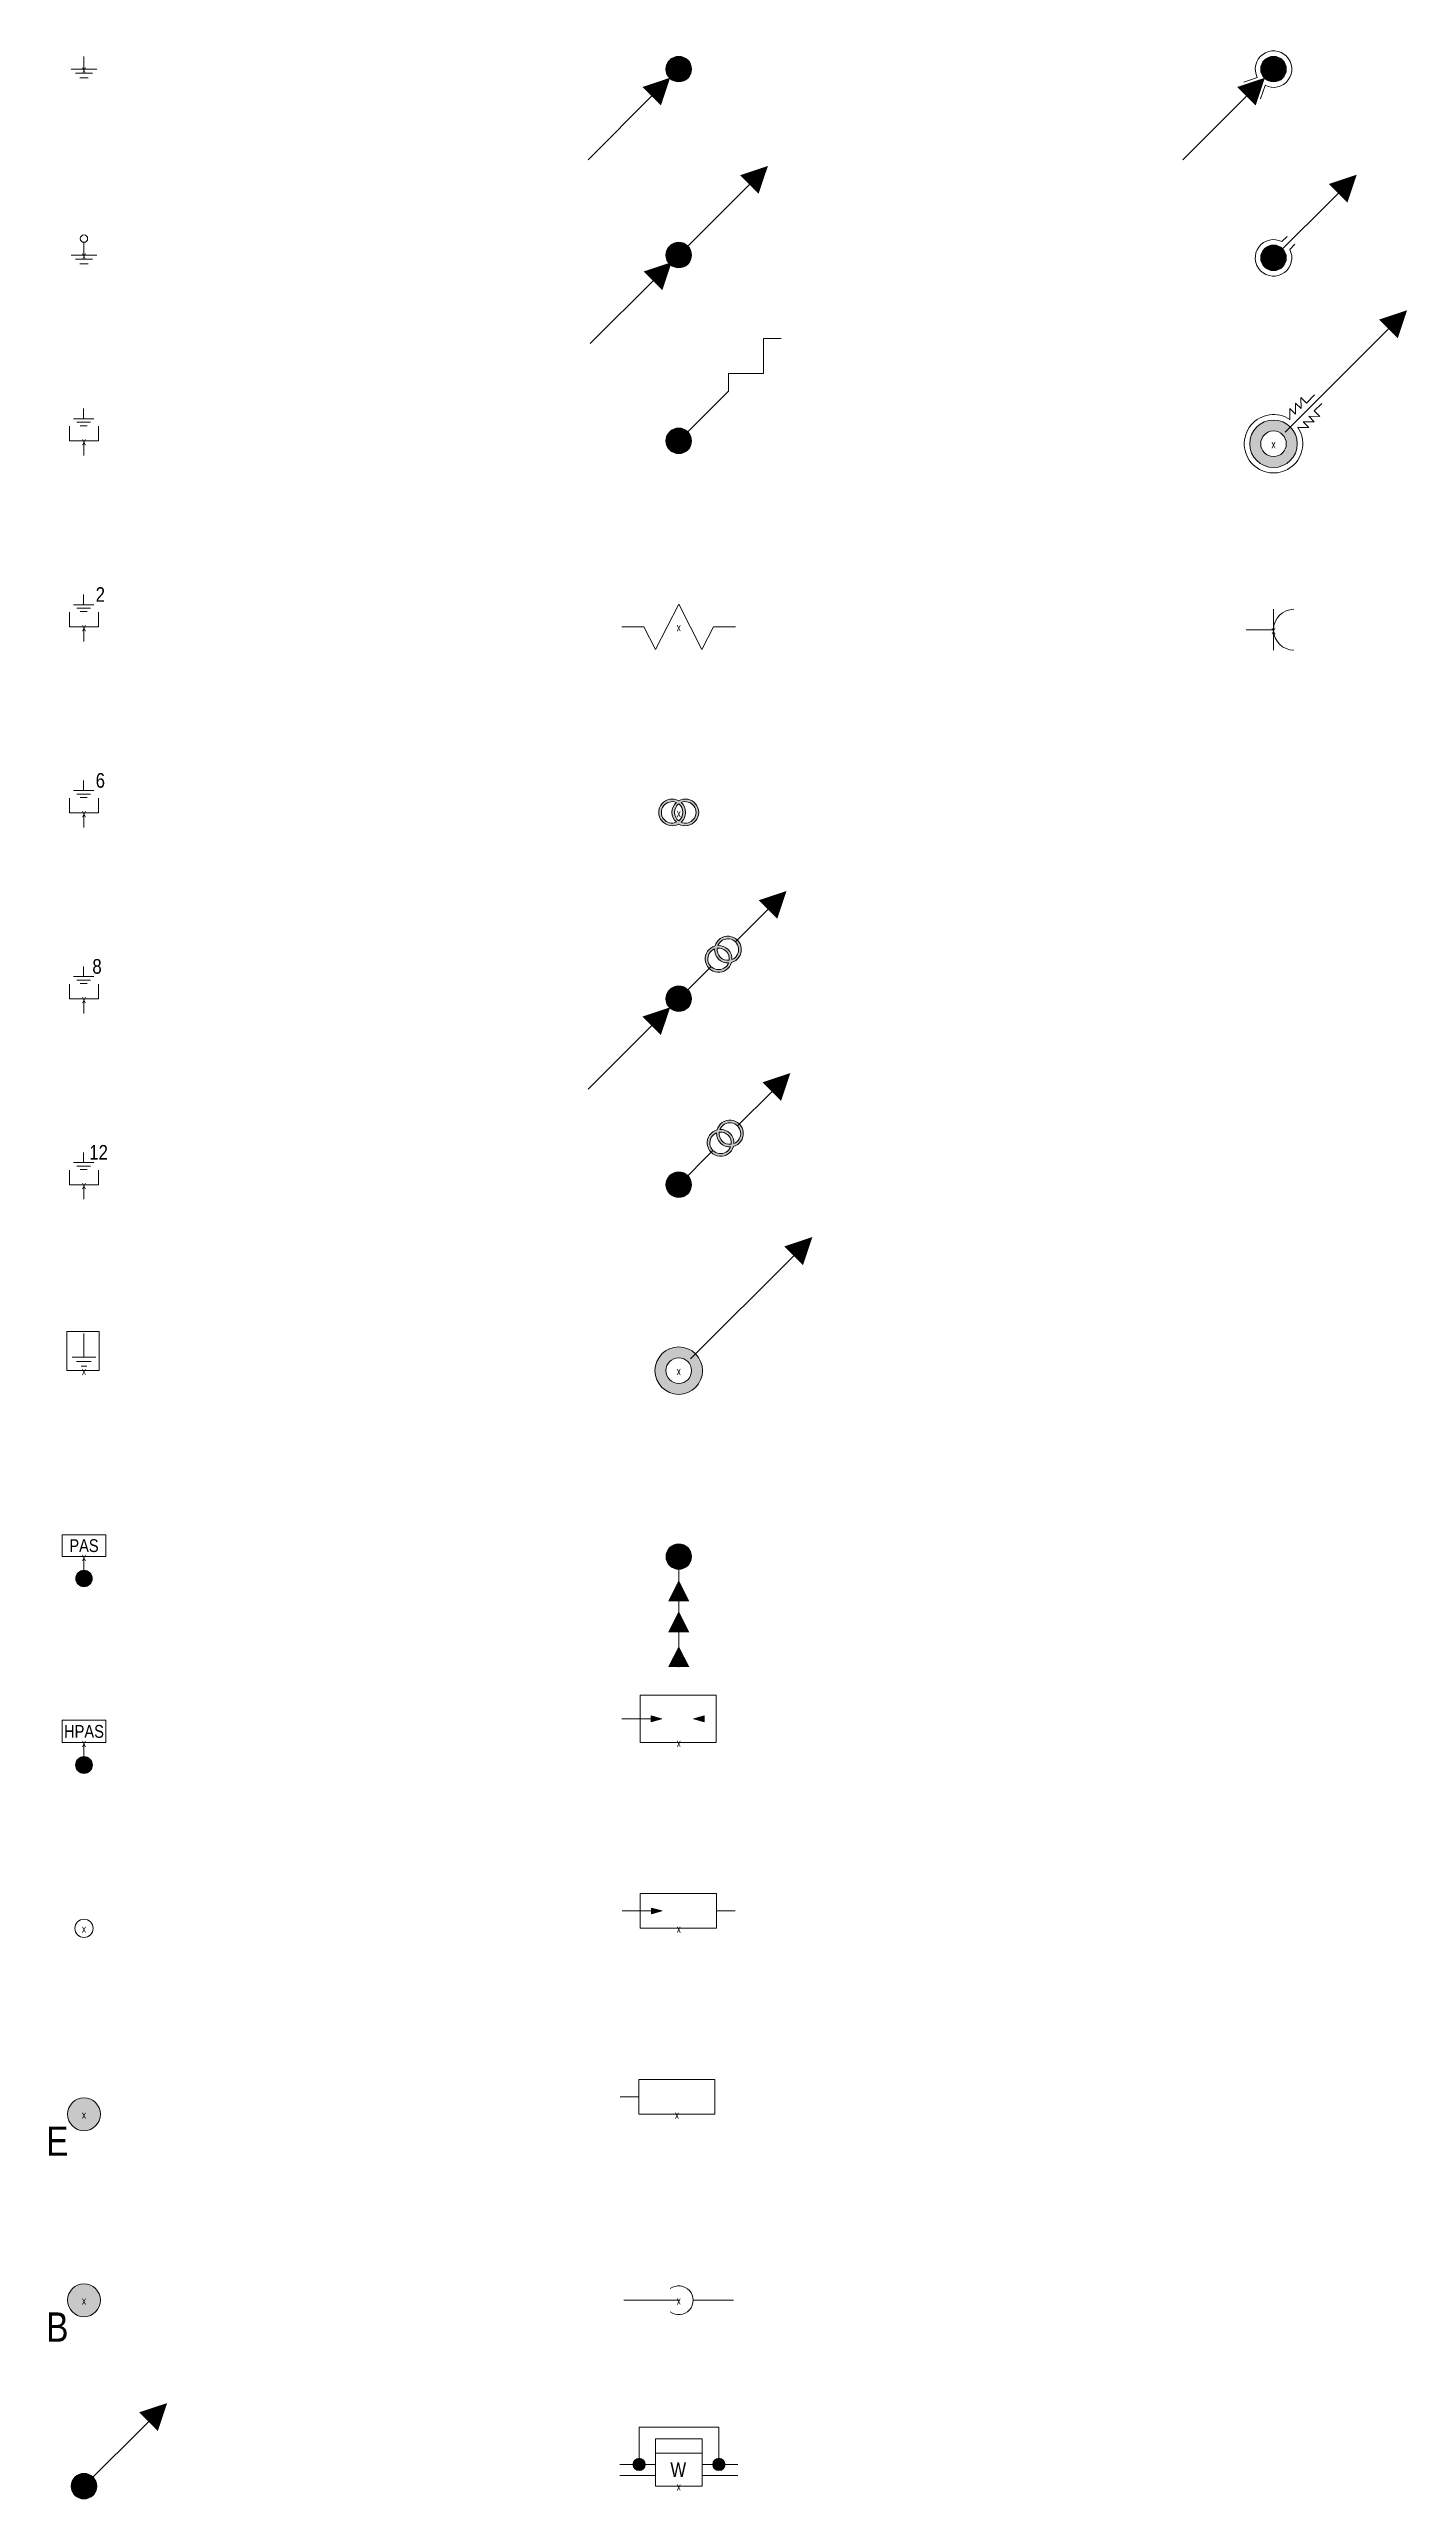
# Model space of a CAD drawing. Header units: metres. Extents: x -162 to 83385, y -62392 to -1971.
# Drawn here: x 65510 to 72941, y -15490 to -2078 of the extents above; entities that cross this region are included whole.
import ezdxf
from ezdxf.enums import TextEntityAlignment as Align

# ---------------------------------------------------------------- set-up
doc = ezdxf.new("R2010")
doc.units = ezdxf.units.M
doc.header["$LTSCALE"] = 0.5
for name, color, linetype, lineweight in [('ELIN_Attribut_01_Produkt_ID', 7, 'Continuous', 0), ('ELIN_Attribut_02_Stromkreis', 7, 'Continuous', 0), ('ELIN_Attribut_03_Verteilerbereich', 7, 'Continuous', 0), ('ELIN_Attribut_04_Montagehoehe', 7, 'Continuous', 0), ('ELIN_Attribut_05_Montageart', 7, 'Continuous', 0), ('ELIN_Attribut_06_Tuernummer', 7, 'Continuous', 0), ('ELIN_Attribut_07_Bemerkung', 7, 'Continuous', 0), ('ELIN_Attribut_08_Adresse', 7, 'Continuous', 0), ('ELIN_Attribut_10_AKZ1', 7, 'Continuous', 0), ('ELIN_Attribut_11_AKZ2', 7, 'Continuous', 0), ('ELIN_Attribut_12_Sonstiges1', 7, 'Continuous', 0), ('ELIN_Attribut_13_Sonstiges2', 7, 'Continuous', 0), ('ELIN_Attribut_14_Bauteil', 7, 'Continuous', 0), ('ELIN_Attribut_15_Ebene', 7, 'Continuous', 0), ('ELIN_Attribut_16_Raumnummer', 7, 'Continuous', 0), ('ELIN_Attribut_17_Raumname', 7, 'Continuous', 0), ('ELIN_Attribut_18_Montageabschnitt', 7, 'Continuous', 0), ('ELIN_Attribut_Basispunkt', 2, 'Continuous', 0), ('ELIN_Attribute_GEMOS', 11, 'Continuous', 0), ('ELIN_EUB_DE_Blitzschutz', 5, 'Continuous', 0), ('ELIN_EUB_DE_Pot', 5, 'Continuous', 0)]:
    doc.layers.add(name, color=color, linetype=linetype, lineweight=lineweight)
doc.layers.get('0').off()
doc.styles.add('ARIAL_N', font='ARIALN.TTF')
doc.styles.add('ELIN_Attribute', font='isocp.shx', dxfattribs={"width": 0.8})

# ---------------------------------------------------------------- blocks, each defined once
blk = doc.blocks.new('ELIN_EUB_PE_ANSCHLUSS')
at = {"color": 0, "linetype": 'Continuous'}
for p, q in [((-70, 0), (70, 0)), ((0, 0), (0, 70)), ((-47, -23), (47, -23)), ((-23, -47), (23, -47))]:
    blk.add_line(p, q, dxfattribs=at)
at = {"layer": 'ELIN_Attribut_01_Produkt_ID', "style": 'ELIN_Attribute', "width": 0.8, "flags": 8}
blk.add_attdef('01_PRODUKT_ID', (-542, -278, 0), '', height=150, dxfattribs=at)
at = {"layer": 'ELIN_Attribut_02_Stromkreis', "style": 'ELIN_Attribute', "width": 0.8, "flags": 8}
blk.add_attdef('02_STROMKREIS', (-248, -604, 0), '', height=150, dxfattribs=at)
at = {"layer": 'ELIN_Attribut_03_Verteilerbereich', "style": 'ELIN_Attribute', "width": 0.8, "flags": 8}
blk.add_attdef('03_VERTEILERBEREICH', (-248, -804, 0), '', height=125, dxfattribs=at)
at = {"layer": 'ELIN_Attribut_04_Montagehoehe', "style": 'ELIN_Attribute', "width": 0.8, "flags": 8}
blk.add_attdef('04_MONTAGEHOEHE', text='', height=125, dxfattribs=at).set_placement((-259, -55, 0), align=Align.RIGHT)
at = {"layer": 'ELIN_Attribut_05_Montageart', "style": 'ELIN_Attribute', "width": 0.8, "flags": 8}
blk.add_attdef('05_MONTAGEART', (420, -4, 0), '', height=125, dxfattribs=at)
at = {"layer": 'ELIN_Attribut_06_Tuernummer', "style": 'ELIN_Attribute', "width": 0.8, "flags": 8}
blk.add_attdef('06_TUERNUMMER', text='', height=125, dxfattribs=at).set_placement((-442, -255, 0), align=Align.RIGHT)
at = {"layer": 'ELIN_Attribut_07_Bemerkung', "style": 'ELIN_Attribute', "width": 0.8, "flags": 8}
blk.add_attdef('07_BEMERKUNG', (-248, -1004, 0), '', height=125, dxfattribs=at)
at = {"layer": 'ELIN_Attribut_08_Adresse', "style": 'ELIN_Attribute', "width": 0.8, "flags": 8}
blk.add_attdef('08_ADRESSE', (-248, -1204, 0), '', height=125, dxfattribs=at)
at = {"layer": 'ELIN_Attribut_10_AKZ1', "style": 'ELIN_Attribute', "width": 0.8, "flags": 8}
blk.add_attdef('10_AKZ1', (-248, -1604, 0), '', height=125, dxfattribs=at)
at = {"layer": 'ELIN_Attribut_11_AKZ2', "style": 'ELIN_Attribute', "width": 0.8, "flags": 8}
blk.add_attdef('11_AKZ2', (-248, -1804, 0), '', height=125, dxfattribs=at)
at = {"layer": 'ELIN_Attribut_12_Sonstiges1', "style": 'ELIN_Attribute', "width": 0.8, "flags": 8}
blk.add_attdef('12_SONSTIGES1', (-248, -2004, 0), '', height=125, dxfattribs=at)
at = {"layer": 'ELIN_Attribut_13_Sonstiges2', "style": 'ELIN_Attribute', "width": 0.8, "flags": 8}
blk.add_attdef('13_SONSTIGES2', (-248, -2204, 0), '', height=125, dxfattribs=at)
at = {"layer": 'ELIN_Attribut_14_Bauteil', "style": 'ELIN_Attribute', "width": 0.8, "flags": 8}
blk.add_attdef('14_BAUTEIL', (-248, -2404, 0), '', height=125, dxfattribs=at)
at = {"layer": 'ELIN_Attribut_15_Ebene', "style": 'ELIN_Attribute', "width": 0.8, "flags": 8}
blk.add_attdef('15_EBENE', (-248, -2604, 0), '', height=125, dxfattribs=at)
at = {"layer": 'ELIN_Attribut_16_Raumnummer', "style": 'ELIN_Attribute', "width": 0.8, "flags": 8}
blk.add_attdef('16_RAUMNUMMER', (-248, -2804, 0), '', height=125, dxfattribs=at)
at = {"layer": 'ELIN_Attribut_17_Raumname', "style": 'ELIN_Attribute', "width": 0.8, "flags": 8}
blk.add_attdef('17_RAUMNAME', (-248, -3004, 0), '', height=125, dxfattribs=at)
at = {"layer": 'ELIN_Attribut_18_Montageabschnitt', "style": 'ELIN_Attribute', "width": 0.8, "flags": 8}
blk.add_attdef('18_MONTAGEABSCHNITT', (-248, -3204, 0), '', height=125, dxfattribs=at)
at = {"layer": 'ELIN_Attribut_Basispunkt', "style": 'ELIN_Attribute', "width": 0.8, "flags": 8}
blk.add_attdef('Basispunkt', text='', height=50, dxfattribs=at).set_placement((0, 0), align=Align.MIDDLE)
at = {"layer": 'ELIN_Attribute_GEMOS', "style": 'ELIN_Attribute', "width": 0.6}
for tag, p in [('G01_PRO02ID', (1620, 184)), ('G02_BEZEICHNUNG', (1620, -15, 0)), ('G03_DESCRIPTION', (1620, -204, 0)), ('G04_GEMOS-SYMBOL', (1624, -404, 0)), ('G05_GEMOS-TYP', (1624, -604, 0)), ('G06_ORTSKENNUNG', (1620, -804, 0)), ('G08_FREI1', (1620, -1004, 0)), ('G08_FREI2', (1620, -1204, 0))]:
    blk.add_attdef(tag, p, '', height=125, dxfattribs=at)
blk = doc.blocks.new('ELIN_EUB_PA_ANSCHLUSS_FREMD')
at = {"color": 0, "linetype": 'Continuous'}
for p, q in [((-70, 0), (70, 0)), ((0, 0), (0, 70)), ((-47, -23), (47, -23)), ((-23, -47), (23, -47))]:
    blk.add_line(p, q, dxfattribs=at)
at = {"color": 0}
blk.add_circle((0, 90), 20, dxfattribs=at)
at = {"layer": 'ELIN_Attribut_01_Produkt_ID', "style": 'ELIN_Attribute', "width": 0.8, "flags": 8}
blk.add_attdef('01_PRODUKT_ID', (-542, -278, 0), '', height=150, dxfattribs=at)
at = {"layer": 'ELIN_Attribut_02_Stromkreis', "style": 'ELIN_Attribute', "width": 0.8, "flags": 8}
blk.add_attdef('02_STROMKREIS', (-248, -604, 0), '', height=150, dxfattribs=at)
at = {"layer": 'ELIN_Attribut_03_Verteilerbereich', "style": 'ELIN_Attribute', "width": 0.8, "flags": 8}
blk.add_attdef('03_VERTEILERBEREICH', (-248, -804, 0), '', height=125, dxfattribs=at)
at = {"layer": 'ELIN_Attribut_04_Montagehoehe', "style": 'ELIN_Attribute', "width": 0.8, "flags": 8}
blk.add_attdef('04_MONTAGEHOEHE', text='', height=125, dxfattribs=at).set_placement((-259, -55, 0), align=Align.RIGHT)
at = {"layer": 'ELIN_Attribut_05_Montageart', "style": 'ELIN_Attribute', "width": 0.8, "flags": 8}
blk.add_attdef('05_MONTAGEART', (420, -4, 0), '', height=125, dxfattribs=at)
at = {"layer": 'ELIN_Attribut_06_Tuernummer', "style": 'ELIN_Attribute', "width": 0.8, "flags": 8}
blk.add_attdef('06_TUERNUMMER', text='', height=125, dxfattribs=at).set_placement((-442, -255, 0), align=Align.RIGHT)
at = {"layer": 'ELIN_Attribut_07_Bemerkung', "style": 'ELIN_Attribute', "width": 0.8, "flags": 8}
blk.add_attdef('07_BEMERKUNG', (-248, -1004, 0), '', height=125, dxfattribs=at)
at = {"layer": 'ELIN_Attribut_08_Adresse', "style": 'ELIN_Attribute', "width": 0.8, "flags": 8}
blk.add_attdef('08_ADRESSE', (-248, -1204, 0), '', height=125, dxfattribs=at)
at = {"layer": 'ELIN_Attribut_10_AKZ1', "style": 'ELIN_Attribute', "width": 0.8, "flags": 8}
blk.add_attdef('10_AKZ1', (-248, -1604, 0), '', height=125, dxfattribs=at)
at = {"layer": 'ELIN_Attribut_11_AKZ2', "style": 'ELIN_Attribute', "width": 0.8, "flags": 8}
blk.add_attdef('11_AKZ2', (-248, -1804, 0), '', height=125, dxfattribs=at)
at = {"layer": 'ELIN_Attribut_12_Sonstiges1', "style": 'ELIN_Attribute', "width": 0.8, "flags": 8}
blk.add_attdef('12_SONSTIGES1', (-248, -2004, 0), '', height=125, dxfattribs=at)
at = {"layer": 'ELIN_Attribut_13_Sonstiges2', "style": 'ELIN_Attribute', "width": 0.8, "flags": 8}
blk.add_attdef('13_SONSTIGES2', (-248, -2204, 0), '', height=125, dxfattribs=at)
at = {"layer": 'ELIN_Attribut_14_Bauteil', "style": 'ELIN_Attribute', "width": 0.8, "flags": 8}
blk.add_attdef('14_BAUTEIL', (-248, -2404, 0), '', height=125, dxfattribs=at)
at = {"layer": 'ELIN_Attribut_15_Ebene', "style": 'ELIN_Attribute', "width": 0.8, "flags": 8}
blk.add_attdef('15_EBENE', (-248, -2604, 0), '', height=125, dxfattribs=at)
at = {"layer": 'ELIN_Attribut_16_Raumnummer', "style": 'ELIN_Attribute', "width": 0.8, "flags": 8}
blk.add_attdef('16_RAUMNUMMER', (-248, -2804, 0), '', height=125, dxfattribs=at)
at = {"layer": 'ELIN_Attribut_17_Raumname', "style": 'ELIN_Attribute', "width": 0.8, "flags": 8}
blk.add_attdef('17_RAUMNAME', (-248, -3004, 0), '', height=125, dxfattribs=at)
at = {"layer": 'ELIN_Attribut_18_Montageabschnitt', "style": 'ELIN_Attribute', "width": 0.8, "flags": 8}
blk.add_attdef('18_MONTAGEABSCHNITT', (-248, -3204, 0), '', height=125, dxfattribs=at)
at = {"layer": 'ELIN_Attribut_Basispunkt', "style": 'ELIN_Attribute', "width": 0.8, "flags": 8}
blk.add_attdef('Basispunkt', text='', height=50, dxfattribs=at).set_placement((0, 0), align=Align.MIDDLE)
at = {"layer": 'ELIN_Attribute_GEMOS', "style": 'ELIN_Attribute', "width": 0.6}
for tag, p in [('G01_PRO02ID', (1620, 184)), ('G02_BEZEICHNUNG', (1620, -15, 0)), ('G03_DESCRIPTION', (1620, -204, 0)), ('G04_GEMOS-SYMBOL', (1624, -404, 0)), ('G05_GEMOS-TYP', (1624, -604, 0)), ('G06_ORTSKENNUNG', (1620, -804, 0)), ('G08_FREI1', (1620, -1004, 0)), ('G08_FREI2', (1620, -1204, 0))]:
    blk.add_attdef(tag, p, '', height=125, dxfattribs=at)
blk = doc.blocks.new('ELIN_EUB_PA_DOSE_STIFT')
at = {"color": 0, "linetype": 'Continuous'}
for p, q in [((-2, 121), (-2, 177)), ((-58, 121), (54, 121)), ((-39, 102), (36, 102)), ((-20, 83), (17, 83))]:
    blk.add_line(p, q, dxfattribs=at)
at = {"color": 0}
for p, q in [((-80, 80), (-80, 0)), ((-80, 0), (80, 0)), ((0, 0), (0, -80)), ((80, 0), (80, 80))]:
    blk.add_line(p, q, dxfattribs=at)
at = {"layer": 'ELIN_Attribut_01_Produkt_ID', "style": 'ELIN_Attribute', "width": 0.8, "flags": 8}
blk.add_attdef('01_PRODUKT_ID', (-542, -278, 0), '', height=150, dxfattribs=at)
at = {"layer": 'ELIN_Attribut_02_Stromkreis', "style": 'ELIN_Attribute', "width": 0.8, "flags": 8}
blk.add_attdef('02_STROMKREIS', (-248, -604, 0), '', height=150, dxfattribs=at)
at = {"layer": 'ELIN_Attribut_03_Verteilerbereich', "style": 'ELIN_Attribute', "width": 0.8, "flags": 8}
blk.add_attdef('03_VERTEILERBEREICH', (-248, -804, 0), '', height=125, dxfattribs=at)
at = {"layer": 'ELIN_Attribut_04_Montagehoehe', "style": 'ELIN_Attribute', "width": 0.8, "flags": 8}
blk.add_attdef('04_MONTAGEHOEHE', text='', height=125, dxfattribs=at).set_placement((-259, -55, 0), align=Align.RIGHT)
at = {"layer": 'ELIN_Attribut_05_Montageart', "style": 'ELIN_Attribute', "width": 0.8, "flags": 8}
blk.add_attdef('05_MONTAGEART', (420, -4, 0), '', height=125, dxfattribs=at)
at = {"layer": 'ELIN_Attribut_06_Tuernummer', "style": 'ELIN_Attribute', "width": 0.8, "flags": 8}
blk.add_attdef('06_TUERNUMMER', text='', height=125, dxfattribs=at).set_placement((-442, -255, 0), align=Align.RIGHT)
at = {"layer": 'ELIN_Attribut_07_Bemerkung', "style": 'ELIN_Attribute', "width": 0.8, "flags": 8}
blk.add_attdef('07_BEMERKUNG', (-248, -1004, 0), '', height=125, dxfattribs=at)
at = {"layer": 'ELIN_Attribut_08_Adresse', "style": 'ELIN_Attribute', "width": 0.8, "flags": 8}
blk.add_attdef('08_ADRESSE', (-248, -1204, 0), '', height=125, dxfattribs=at)
at = {"layer": 'ELIN_Attribut_10_AKZ1', "style": 'ELIN_Attribute', "width": 0.8, "flags": 8}
blk.add_attdef('10_AKZ1', (-248, -1604, 0), '', height=125, dxfattribs=at)
at = {"layer": 'ELIN_Attribut_11_AKZ2', "style": 'ELIN_Attribute', "width": 0.8, "flags": 8}
blk.add_attdef('11_AKZ2', (-248, -1804, 0), '', height=125, dxfattribs=at)
at = {"layer": 'ELIN_Attribut_12_Sonstiges1', "style": 'ELIN_Attribute', "width": 0.8, "flags": 8}
blk.add_attdef('12_SONSTIGES1', (-248, -2004, 0), '', height=125, dxfattribs=at)
at = {"layer": 'ELIN_Attribut_13_Sonstiges2', "style": 'ELIN_Attribute', "width": 0.8, "flags": 8}
blk.add_attdef('13_SONSTIGES2', (-248, -2204, 0), '', height=125, dxfattribs=at)
at = {"layer": 'ELIN_Attribut_14_Bauteil', "style": 'ELIN_Attribute', "width": 0.8, "flags": 8}
blk.add_attdef('14_BAUTEIL', (-248, -2404, 0), '', height=125, dxfattribs=at)
at = {"layer": 'ELIN_Attribut_15_Ebene', "style": 'ELIN_Attribute', "width": 0.8, "flags": 8}
blk.add_attdef('15_EBENE', (-248, -2604, 0), '', height=125, dxfattribs=at)
at = {"layer": 'ELIN_Attribut_16_Raumnummer', "style": 'ELIN_Attribute', "width": 0.8, "flags": 8}
blk.add_attdef('16_RAUMNUMMER', (-248, -2804, 0), '', height=125, dxfattribs=at)
at = {"layer": 'ELIN_Attribut_17_Raumname', "style": 'ELIN_Attribute', "width": 0.8, "flags": 8}
blk.add_attdef('17_RAUMNAME', (-248, -3004, 0), '', height=125, dxfattribs=at)
at = {"layer": 'ELIN_Attribut_18_Montageabschnitt', "style": 'ELIN_Attribute', "width": 0.8, "flags": 8}
blk.add_attdef('18_MONTAGEABSCHNITT', (-248, -3204, 0), '', height=125, dxfattribs=at)
at = {"layer": 'ELIN_Attribut_Basispunkt', "style": 'ELIN_Attribute', "width": 0.8, "flags": 8}
blk.add_attdef('Basispunkt', text='', height=50, dxfattribs=at).set_placement((0, 0), align=Align.MIDDLE)
at = {"layer": 'ELIN_Attribute_GEMOS', "style": 'ELIN_Attribute', "width": 0.6}
for tag, p in [('G01_PRO02ID', (1620, 184)), ('G02_BEZEICHNUNG', (1620, -15, 0)), ('G03_DESCRIPTION', (1620, -204, 0)), ('G04_GEMOS-SYMBOL', (1624, -404, 0)), ('G05_GEMOS-TYP', (1624, -604, 0)), ('G06_ORTSKENNUNG', (1620, -804, 0)), ('G08_FREI1', (1620, -1004, 0)), ('G08_FREI2', (1620, -1204, 0))]:
    blk.add_attdef(tag, p, '', height=125, dxfattribs=at)
blk = doc.blocks.new('ELIN_EUB_DOSE_STIFT_2F')
at = {"color": 0, "linetype": 'Continuous'}
for p, q in [((-2, 121), (-2, 177)), ((-58, 121), (54, 121)), ((-39, 102), (36, 102)), ((-20, 83), (17, 83))]:
    blk.add_line(p, q, dxfattribs=at)
at = {"color": 0}
for p, q in [((-80, 80), (-80, 0)), ((-80, 0), (80, 0)), ((0, 0), (0, -80)), ((80, 0), (80, 80))]:
    blk.add_line(p, q, dxfattribs=at)
at = {"color": 0, "style": 'ARIAL_N'}
blk.add_text('2', height=80, dxfattribs=at).set_placement((64, 137))
at = {"layer": 'ELIN_Attribut_01_Produkt_ID', "style": 'ELIN_Attribute', "width": 0.8, "flags": 8}
blk.add_attdef('01_PRODUKT_ID', (-542, -278, 0), '', height=150, dxfattribs=at)
at = {"layer": 'ELIN_Attribut_02_Stromkreis', "style": 'ELIN_Attribute', "width": 0.8, "flags": 8}
blk.add_attdef('02_STROMKREIS', (-248, -604, 0), '', height=150, dxfattribs=at)
at = {"layer": 'ELIN_Attribut_03_Verteilerbereich', "style": 'ELIN_Attribute', "width": 0.8, "flags": 8}
blk.add_attdef('03_VERTEILERBEREICH', (-248, -804, 0), '', height=125, dxfattribs=at)
at = {"layer": 'ELIN_Attribut_04_Montagehoehe', "style": 'ELIN_Attribute', "width": 0.8, "flags": 8}
blk.add_attdef('04_MONTAGEHOEHE', text='', height=125, dxfattribs=at).set_placement((-259, -55, 0), align=Align.RIGHT)
at = {"layer": 'ELIN_Attribut_05_Montageart', "style": 'ELIN_Attribute', "width": 0.8, "flags": 8}
blk.add_attdef('05_MONTAGEART', (420, -4, 0), '', height=125, dxfattribs=at)
at = {"layer": 'ELIN_Attribut_06_Tuernummer', "style": 'ELIN_Attribute', "width": 0.8, "flags": 8}
blk.add_attdef('06_TUERNUMMER', text='', height=125, dxfattribs=at).set_placement((-442, -255, 0), align=Align.RIGHT)
at = {"layer": 'ELIN_Attribut_07_Bemerkung', "style": 'ELIN_Attribute', "width": 0.8, "flags": 8}
blk.add_attdef('07_BEMERKUNG', (-248, -1004, 0), '', height=125, dxfattribs=at)
at = {"layer": 'ELIN_Attribut_08_Adresse', "style": 'ELIN_Attribute', "width": 0.8, "flags": 8}
blk.add_attdef('08_ADRESSE', (-248, -1204, 0), '', height=125, dxfattribs=at)
at = {"layer": 'ELIN_Attribut_10_AKZ1', "style": 'ELIN_Attribute', "width": 0.8, "flags": 8}
blk.add_attdef('10_AKZ1', (-248, -1604, 0), '', height=125, dxfattribs=at)
at = {"layer": 'ELIN_Attribut_11_AKZ2', "style": 'ELIN_Attribute', "width": 0.8, "flags": 8}
blk.add_attdef('11_AKZ2', (-248, -1804, 0), '', height=125, dxfattribs=at)
at = {"layer": 'ELIN_Attribut_12_Sonstiges1', "style": 'ELIN_Attribute', "width": 0.8, "flags": 8}
blk.add_attdef('12_SONSTIGES1', (-248, -2004, 0), '', height=125, dxfattribs=at)
at = {"layer": 'ELIN_Attribut_13_Sonstiges2', "style": 'ELIN_Attribute', "width": 0.8, "flags": 8}
blk.add_attdef('13_SONSTIGES2', (-248, -2204, 0), '', height=125, dxfattribs=at)
at = {"layer": 'ELIN_Attribut_14_Bauteil', "style": 'ELIN_Attribute', "width": 0.8, "flags": 8}
blk.add_attdef('14_BAUTEIL', (-248, -2404, 0), '', height=125, dxfattribs=at)
at = {"layer": 'ELIN_Attribut_15_Ebene', "style": 'ELIN_Attribute', "width": 0.8, "flags": 8}
blk.add_attdef('15_EBENE', (-248, -2604, 0), '', height=125, dxfattribs=at)
at = {"layer": 'ELIN_Attribut_16_Raumnummer', "style": 'ELIN_Attribute', "width": 0.8, "flags": 8}
blk.add_attdef('16_RAUMNUMMER', (-248, -2804, 0), '', height=125, dxfattribs=at)
at = {"layer": 'ELIN_Attribut_17_Raumname', "style": 'ELIN_Attribute', "width": 0.8, "flags": 8}
blk.add_attdef('17_RAUMNAME', (-248, -3004, 0), '', height=125, dxfattribs=at)
at = {"layer": 'ELIN_Attribut_18_Montageabschnitt', "style": 'ELIN_Attribute', "width": 0.8, "flags": 8}
blk.add_attdef('18_MONTAGEABSCHNITT', (-248, -3204, 0), '', height=125, dxfattribs=at)
at = {"layer": 'ELIN_Attribut_Basispunkt', "style": 'ELIN_Attribute', "width": 0.8, "flags": 8}
blk.add_attdef('Basispunkt', text='', height=50, dxfattribs=at).set_placement((0, 0), align=Align.MIDDLE)
at = {"layer": 'ELIN_Attribute_GEMOS', "style": 'ELIN_Attribute', "width": 0.6}
for tag, p in [('G01_PRO02ID', (1620, 184)), ('G02_BEZEICHNUNG', (1620, -15, 0)), ('G03_DESCRIPTION', (1620, -204, 0)), ('G04_GEMOS-SYMBOL', (1624, -404, 0)), ('G05_GEMOS-TYP', (1624, -604, 0)), ('G06_ORTSKENNUNG', (1620, -804, 0)), ('G08_FREI1', (1620, -1004, 0)), ('G08_FREI2', (1620, -1204, 0))]:
    blk.add_attdef(tag, p, '', height=125, dxfattribs=at)
blk = doc.blocks.new('ELIN_EUB_DOSE_STIFT_6F')
at = {"color": 0, "linetype": 'Continuous'}
for p, q in [((-2, 121), (-2, 177)), ((-58, 121), (54, 121)), ((-39, 102), (36, 102)), ((-20, 83), (17, 83))]:
    blk.add_line(p, q, dxfattribs=at)
at = {"color": 0}
for p, q in [((-80, 80), (-80, 0)), ((-80, 0), (80, 0)), ((0, 0), (0, -80)), ((80, 0), (80, 80))]:
    blk.add_line(p, q, dxfattribs=at)
at = {"color": 0, "style": 'ARIAL_N'}
blk.add_text('6', height=80, dxfattribs=at).set_placement((64, 137))
at = {"layer": 'ELIN_Attribut_01_Produkt_ID', "style": 'ELIN_Attribute', "width": 0.8, "flags": 8}
blk.add_attdef('01_PRODUKT_ID', (-542, -278, 0), '', height=150, dxfattribs=at)
at = {"layer": 'ELIN_Attribut_02_Stromkreis', "style": 'ELIN_Attribute', "width": 0.8, "flags": 8}
blk.add_attdef('02_STROMKREIS', (-248, -604, 0), '', height=150, dxfattribs=at)
at = {"layer": 'ELIN_Attribut_03_Verteilerbereich', "style": 'ELIN_Attribute', "width": 0.8, "flags": 8}
blk.add_attdef('03_VERTEILERBEREICH', (-248, -804, 0), '', height=125, dxfattribs=at)
at = {"layer": 'ELIN_Attribut_04_Montagehoehe', "style": 'ELIN_Attribute', "width": 0.8, "flags": 8}
blk.add_attdef('04_MONTAGEHOEHE', text='', height=125, dxfattribs=at).set_placement((-259, -55, 0), align=Align.RIGHT)
at = {"layer": 'ELIN_Attribut_05_Montageart', "style": 'ELIN_Attribute', "width": 0.8, "flags": 8}
blk.add_attdef('05_MONTAGEART', (420, -4, 0), '', height=125, dxfattribs=at)
at = {"layer": 'ELIN_Attribut_06_Tuernummer', "style": 'ELIN_Attribute', "width": 0.8, "flags": 8}
blk.add_attdef('06_TUERNUMMER', text='', height=125, dxfattribs=at).set_placement((-442, -255, 0), align=Align.RIGHT)
at = {"layer": 'ELIN_Attribut_07_Bemerkung', "style": 'ELIN_Attribute', "width": 0.8, "flags": 8}
blk.add_attdef('07_BEMERKUNG', (-248, -1004, 0), '', height=125, dxfattribs=at)
at = {"layer": 'ELIN_Attribut_08_Adresse', "style": 'ELIN_Attribute', "width": 0.8, "flags": 8}
blk.add_attdef('08_ADRESSE', (-248, -1204, 0), '', height=125, dxfattribs=at)
at = {"layer": 'ELIN_Attribut_10_AKZ1', "style": 'ELIN_Attribute', "width": 0.8, "flags": 8}
blk.add_attdef('10_AKZ1', (-248, -1604, 0), '', height=125, dxfattribs=at)
at = {"layer": 'ELIN_Attribut_11_AKZ2', "style": 'ELIN_Attribute', "width": 0.8, "flags": 8}
blk.add_attdef('11_AKZ2', (-248, -1804, 0), '', height=125, dxfattribs=at)
at = {"layer": 'ELIN_Attribut_12_Sonstiges1', "style": 'ELIN_Attribute', "width": 0.8, "flags": 8}
blk.add_attdef('12_SONSTIGES1', (-248, -2004, 0), '', height=125, dxfattribs=at)
at = {"layer": 'ELIN_Attribut_13_Sonstiges2', "style": 'ELIN_Attribute', "width": 0.8, "flags": 8}
blk.add_attdef('13_SONSTIGES2', (-248, -2204, 0), '', height=125, dxfattribs=at)
at = {"layer": 'ELIN_Attribut_14_Bauteil', "style": 'ELIN_Attribute', "width": 0.8, "flags": 8}
blk.add_attdef('14_BAUTEIL', (-248, -2404, 0), '', height=125, dxfattribs=at)
at = {"layer": 'ELIN_Attribut_15_Ebene', "style": 'ELIN_Attribute', "width": 0.8, "flags": 8}
blk.add_attdef('15_EBENE', (-248, -2604, 0), '', height=125, dxfattribs=at)
at = {"layer": 'ELIN_Attribut_16_Raumnummer', "style": 'ELIN_Attribute', "width": 0.8, "flags": 8}
blk.add_attdef('16_RAUMNUMMER', (-248, -2804, 0), '', height=125, dxfattribs=at)
at = {"layer": 'ELIN_Attribut_17_Raumname', "style": 'ELIN_Attribute', "width": 0.8, "flags": 8}
blk.add_attdef('17_RAUMNAME', (-248, -3004, 0), '', height=125, dxfattribs=at)
at = {"layer": 'ELIN_Attribut_18_Montageabschnitt', "style": 'ELIN_Attribute', "width": 0.8, "flags": 8}
blk.add_attdef('18_MONTAGEABSCHNITT', (-248, -3204, 0), '', height=125, dxfattribs=at)
at = {"layer": 'ELIN_Attribut_Basispunkt', "style": 'ELIN_Attribute', "width": 0.8, "flags": 8}
blk.add_attdef('Basispunkt', text='', height=50, dxfattribs=at).set_placement((0, 0), align=Align.MIDDLE)
at = {"layer": 'ELIN_Attribute_GEMOS', "style": 'ELIN_Attribute', "width": 0.6}
for tag, p in [('G01_PRO02ID', (1620, 184)), ('G02_BEZEICHNUNG', (1620, -15, 0)), ('G03_DESCRIPTION', (1620, -204, 0)), ('G04_GEMOS-SYMBOL', (1624, -404, 0)), ('G05_GEMOS-TYP', (1624, -604, 0)), ('G06_ORTSKENNUNG', (1620, -804, 0)), ('G08_FREI1', (1620, -1004, 0)), ('G08_FREI2', (1620, -1204, 0))]:
    blk.add_attdef(tag, p, '', height=125, dxfattribs=at)
blk = doc.blocks.new('ELIN_EUB_DOSE_STIFT_8F')
at = {"color": 0, "linetype": 'Continuous'}
for p, q in [((-2, 121), (-2, 177)), ((-58, 121), (54, 121)), ((-39, 102), (36, 102)), ((-20, 83), (17, 83))]:
    blk.add_line(p, q, dxfattribs=at)
at = {"color": 0}
for p, q in [((-80, 80), (-80, 0)), ((-80, 0), (80, 0)), ((0, 0), (0, -80)), ((80, 0), (80, 80))]:
    blk.add_line(p, q, dxfattribs=at)
at = {"color": 0, "style": 'ARIAL_N'}
blk.add_text('8', height=80, dxfattribs=at).set_placement((46, 137))
at = {"layer": 'ELIN_Attribut_01_Produkt_ID', "style": 'ELIN_Attribute', "width": 0.8, "flags": 8}
blk.add_attdef('01_PRODUKT_ID', (-542, -278, 0), '', height=150, dxfattribs=at)
at = {"layer": 'ELIN_Attribut_02_Stromkreis', "style": 'ELIN_Attribute', "width": 0.8, "flags": 8}
blk.add_attdef('02_STROMKREIS', (-248, -604, 0), '', height=150, dxfattribs=at)
at = {"layer": 'ELIN_Attribut_03_Verteilerbereich', "style": 'ELIN_Attribute', "width": 0.8, "flags": 8}
blk.add_attdef('03_VERTEILERBEREICH', (-248, -804, 0), '', height=125, dxfattribs=at)
at = {"layer": 'ELIN_Attribut_04_Montagehoehe', "style": 'ELIN_Attribute', "width": 0.8, "flags": 8}
blk.add_attdef('04_MONTAGEHOEHE', text='', height=125, dxfattribs=at).set_placement((-259, -55, 0), align=Align.RIGHT)
at = {"layer": 'ELIN_Attribut_05_Montageart', "style": 'ELIN_Attribute', "width": 0.8, "flags": 8}
blk.add_attdef('05_MONTAGEART', (420, -4, 0), '', height=125, dxfattribs=at)
at = {"layer": 'ELIN_Attribut_06_Tuernummer', "style": 'ELIN_Attribute', "width": 0.8, "flags": 8}
blk.add_attdef('06_TUERNUMMER', text='', height=125, dxfattribs=at).set_placement((-442, -255, 0), align=Align.RIGHT)
at = {"layer": 'ELIN_Attribut_07_Bemerkung', "style": 'ELIN_Attribute', "width": 0.8, "flags": 8}
blk.add_attdef('07_BEMERKUNG', (-248, -1004, 0), '', height=125, dxfattribs=at)
at = {"layer": 'ELIN_Attribut_08_Adresse', "style": 'ELIN_Attribute', "width": 0.8, "flags": 8}
blk.add_attdef('08_ADRESSE', (-248, -1204, 0), '', height=125, dxfattribs=at)
at = {"layer": 'ELIN_Attribut_10_AKZ1', "style": 'ELIN_Attribute', "width": 0.8, "flags": 8}
blk.add_attdef('10_AKZ1', (-248, -1604, 0), '', height=125, dxfattribs=at)
at = {"layer": 'ELIN_Attribut_11_AKZ2', "style": 'ELIN_Attribute', "width": 0.8, "flags": 8}
blk.add_attdef('11_AKZ2', (-248, -1804, 0), '', height=125, dxfattribs=at)
at = {"layer": 'ELIN_Attribut_12_Sonstiges1', "style": 'ELIN_Attribute', "width": 0.8, "flags": 8}
blk.add_attdef('12_SONSTIGES1', (-248, -2004, 0), '', height=125, dxfattribs=at)
at = {"layer": 'ELIN_Attribut_13_Sonstiges2', "style": 'ELIN_Attribute', "width": 0.8, "flags": 8}
blk.add_attdef('13_SONSTIGES2', (-248, -2204, 0), '', height=125, dxfattribs=at)
at = {"layer": 'ELIN_Attribut_14_Bauteil', "style": 'ELIN_Attribute', "width": 0.8, "flags": 8}
blk.add_attdef('14_BAUTEIL', (-248, -2404, 0), '', height=125, dxfattribs=at)
at = {"layer": 'ELIN_Attribut_15_Ebene', "style": 'ELIN_Attribute', "width": 0.8, "flags": 8}
blk.add_attdef('15_EBENE', (-248, -2604, 0), '', height=125, dxfattribs=at)
at = {"layer": 'ELIN_Attribut_16_Raumnummer', "style": 'ELIN_Attribute', "width": 0.8, "flags": 8}
blk.add_attdef('16_RAUMNUMMER', (-248, -2804, 0), '', height=125, dxfattribs=at)
at = {"layer": 'ELIN_Attribut_17_Raumname', "style": 'ELIN_Attribute', "width": 0.8, "flags": 8}
blk.add_attdef('17_RAUMNAME', (-248, -3004, 0), '', height=125, dxfattribs=at)
at = {"layer": 'ELIN_Attribut_18_Montageabschnitt', "style": 'ELIN_Attribute', "width": 0.8, "flags": 8}
blk.add_attdef('18_MONTAGEABSCHNITT', (-248, -3204, 0), '', height=125, dxfattribs=at)
at = {"layer": 'ELIN_Attribut_Basispunkt', "style": 'ELIN_Attribute', "width": 0.8, "flags": 8}
blk.add_attdef('Basispunkt', text='', height=50, dxfattribs=at).set_placement((0, 0), align=Align.MIDDLE)
at = {"layer": 'ELIN_Attribute_GEMOS', "style": 'ELIN_Attribute', "width": 0.6}
for tag, p in [('G01_PRO02ID', (1620, 184)), ('G02_BEZEICHNUNG', (1620, -15, 0)), ('G03_DESCRIPTION', (1620, -204, 0)), ('G04_GEMOS-SYMBOL', (1624, -404, 0)), ('G05_GEMOS-TYP', (1624, -604, 0)), ('G06_ORTSKENNUNG', (1620, -804, 0)), ('G08_FREI1', (1620, -1004, 0)), ('G08_FREI2', (1620, -1204, 0))]:
    blk.add_attdef(tag, p, '', height=125, dxfattribs=at)
blk = doc.blocks.new('ELIN_EUB_DOSE_STIFT_12F')
at = {"color": 0, "linetype": 'Continuous'}
for p, q in [((-2, 121), (-2, 177)), ((-58, 121), (54, 121)), ((-39, 102), (36, 102)), ((-20, 83), (17, 83))]:
    blk.add_line(p, q, dxfattribs=at)
at = {"color": 0}
for p, q in [((-80, 80), (-80, 0)), ((-80, 0), (80, 0)), ((0, 0), (0, -80)), ((80, 0), (80, 80))]:
    blk.add_line(p, q, dxfattribs=at)
at = {"color": 0, "style": 'ARIAL_N'}
blk.add_text('12', height=80, dxfattribs=at).set_placement((29, 137))
at = {"layer": 'ELIN_Attribut_01_Produkt_ID', "style": 'ELIN_Attribute', "width": 0.8, "flags": 8}
blk.add_attdef('01_PRODUKT_ID', (-542, -278, 0), '', height=150, dxfattribs=at)
at = {"layer": 'ELIN_Attribut_02_Stromkreis', "style": 'ELIN_Attribute', "width": 0.8, "flags": 8}
blk.add_attdef('02_STROMKREIS', (-248, -604, 0), '', height=150, dxfattribs=at)
at = {"layer": 'ELIN_Attribut_03_Verteilerbereich', "style": 'ELIN_Attribute', "width": 0.8, "flags": 8}
blk.add_attdef('03_VERTEILERBEREICH', (-248, -804, 0), '', height=125, dxfattribs=at)
at = {"layer": 'ELIN_Attribut_04_Montagehoehe', "style": 'ELIN_Attribute', "width": 0.8, "flags": 8}
blk.add_attdef('04_MONTAGEHOEHE', text='', height=125, dxfattribs=at).set_placement((-259, -55, 0), align=Align.RIGHT)
at = {"layer": 'ELIN_Attribut_05_Montageart', "style": 'ELIN_Attribute', "width": 0.8, "flags": 8}
blk.add_attdef('05_MONTAGEART', (420, -4, 0), '', height=125, dxfattribs=at)
at = {"layer": 'ELIN_Attribut_06_Tuernummer', "style": 'ELIN_Attribute', "width": 0.8, "flags": 8}
blk.add_attdef('06_TUERNUMMER', text='', height=125, dxfattribs=at).set_placement((-442, -255, 0), align=Align.RIGHT)
at = {"layer": 'ELIN_Attribut_07_Bemerkung', "style": 'ELIN_Attribute', "width": 0.8, "flags": 8}
blk.add_attdef('07_BEMERKUNG', (-248, -1004, 0), '', height=125, dxfattribs=at)
at = {"layer": 'ELIN_Attribut_08_Adresse', "style": 'ELIN_Attribute', "width": 0.8, "flags": 8}
blk.add_attdef('08_ADRESSE', (-248, -1204, 0), '', height=125, dxfattribs=at)
at = {"layer": 'ELIN_Attribut_10_AKZ1', "style": 'ELIN_Attribute', "width": 0.8, "flags": 8}
blk.add_attdef('10_AKZ1', (-248, -1604, 0), '', height=125, dxfattribs=at)
at = {"layer": 'ELIN_Attribut_11_AKZ2', "style": 'ELIN_Attribute', "width": 0.8, "flags": 8}
blk.add_attdef('11_AKZ2', (-248, -1804, 0), '', height=125, dxfattribs=at)
at = {"layer": 'ELIN_Attribut_12_Sonstiges1', "style": 'ELIN_Attribute', "width": 0.8, "flags": 8}
blk.add_attdef('12_SONSTIGES1', (-248, -2004, 0), '', height=125, dxfattribs=at)
at = {"layer": 'ELIN_Attribut_13_Sonstiges2', "style": 'ELIN_Attribute', "width": 0.8, "flags": 8}
blk.add_attdef('13_SONSTIGES2', (-248, -2204, 0), '', height=125, dxfattribs=at)
at = {"layer": 'ELIN_Attribut_14_Bauteil', "style": 'ELIN_Attribute', "width": 0.8, "flags": 8}
blk.add_attdef('14_BAUTEIL', (-248, -2404, 0), '', height=125, dxfattribs=at)
at = {"layer": 'ELIN_Attribut_15_Ebene', "style": 'ELIN_Attribute', "width": 0.8, "flags": 8}
blk.add_attdef('15_EBENE', (-248, -2604, 0), '', height=125, dxfattribs=at)
at = {"layer": 'ELIN_Attribut_16_Raumnummer', "style": 'ELIN_Attribute', "width": 0.8, "flags": 8}
blk.add_attdef('16_RAUMNUMMER', (-248, -2804, 0), '', height=125, dxfattribs=at)
at = {"layer": 'ELIN_Attribut_17_Raumname', "style": 'ELIN_Attribute', "width": 0.8, "flags": 8}
blk.add_attdef('17_RAUMNAME', (-248, -3004, 0), '', height=125, dxfattribs=at)
at = {"layer": 'ELIN_Attribut_18_Montageabschnitt', "style": 'ELIN_Attribute', "width": 0.8, "flags": 8}
blk.add_attdef('18_MONTAGEABSCHNITT', (-248, -3204, 0), '', height=125, dxfattribs=at)
at = {"layer": 'ELIN_Attribut_Basispunkt', "style": 'ELIN_Attribute', "width": 0.8, "flags": 8}
blk.add_attdef('Basispunkt', text='', height=50, dxfattribs=at).set_placement((0, 0), align=Align.MIDDLE)
at = {"layer": 'ELIN_Attribute_GEMOS', "style": 'ELIN_Attribute', "width": 0.6}
for tag, p in [('G01_PRO02ID', (1620, 184)), ('G02_BEZEICHNUNG', (1620, -15, 0)), ('G03_DESCRIPTION', (1620, -204, 0)), ('G04_GEMOS-SYMBOL', (1624, -404, 0)), ('G05_GEMOS-TYP', (1624, -604, 0)), ('G06_ORTSKENNUNG', (1620, -804, 0)), ('G08_FREI1', (1620, -1004, 0)), ('G08_FREI2', (1620, -1204, 0))]:
    blk.add_attdef(tag, p, '', height=125, dxfattribs=at)
blk = doc.blocks.new('ELIN_EUB_PA_ANSCHLUSSDOSE_BODEN')
at = {"color": 0}
for p, q in [((-93, 215), (84, 215)), ((-93, 0), (-93, 215)), ((0, 204), (0, 74)), ((84, 215), (84, 0)), ((84, 0), (-93, 0)), ((65, 74), (-65, 74)), ((40, 50), (-40, 50)), ((16, 25), (-16, 25))]:
    blk.add_line(p, q, dxfattribs=at)
at = {"layer": 'ELIN_Attribut_01_Produkt_ID', "style": 'ELIN_Attribute', "width": 0.8, "flags": 8}
blk.add_attdef('01_PRODUKT_ID', (-542, -278, 0), '', height=150, dxfattribs=at)
at = {"layer": 'ELIN_Attribut_02_Stromkreis', "style": 'ELIN_Attribute', "width": 0.8, "flags": 8}
blk.add_attdef('02_STROMKREIS', (-248, -604, 0), '', height=150, dxfattribs=at)
at = {"layer": 'ELIN_Attribut_03_Verteilerbereich', "style": 'ELIN_Attribute', "width": 0.8, "flags": 8}
blk.add_attdef('03_VERTEILERBEREICH', (-248, -804, 0), '', height=125, dxfattribs=at)
at = {"layer": 'ELIN_Attribut_04_Montagehoehe', "style": 'ELIN_Attribute', "width": 0.8, "flags": 8}
blk.add_attdef('04_MONTAGEHOEHE', text='', height=125, dxfattribs=at).set_placement((-259, -55, 0), align=Align.RIGHT)
at = {"layer": 'ELIN_Attribut_05_Montageart', "style": 'ELIN_Attribute', "width": 0.8, "flags": 8}
blk.add_attdef('05_MONTAGEART', (420, -4, 0), '', height=125, dxfattribs=at)
at = {"layer": 'ELIN_Attribut_06_Tuernummer', "style": 'ELIN_Attribute', "width": 0.8, "flags": 8}
blk.add_attdef('06_TUERNUMMER', text='', height=125, dxfattribs=at).set_placement((-442, -255, 0), align=Align.RIGHT)
at = {"layer": 'ELIN_Attribut_07_Bemerkung', "style": 'ELIN_Attribute', "width": 0.8, "flags": 8}
blk.add_attdef('07_BEMERKUNG', (-248, -1004, 0), '', height=125, dxfattribs=at)
at = {"layer": 'ELIN_Attribut_08_Adresse', "style": 'ELIN_Attribute', "width": 0.8, "flags": 8}
blk.add_attdef('08_ADRESSE', (-248, -1204, 0), '', height=125, dxfattribs=at)
at = {"layer": 'ELIN_Attribut_10_AKZ1', "style": 'ELIN_Attribute', "width": 0.8, "flags": 8}
blk.add_attdef('10_AKZ1', (-248, -1604, 0), '', height=125, dxfattribs=at)
at = {"layer": 'ELIN_Attribut_11_AKZ2', "style": 'ELIN_Attribute', "width": 0.8, "flags": 8}
blk.add_attdef('11_AKZ2', (-248, -1804, 0), '', height=125, dxfattribs=at)
at = {"layer": 'ELIN_Attribut_12_Sonstiges1', "style": 'ELIN_Attribute', "width": 0.8, "flags": 8}
blk.add_attdef('12_SONSTIGES1', (-248, -2004, 0), '', height=125, dxfattribs=at)
at = {"layer": 'ELIN_Attribut_13_Sonstiges2', "style": 'ELIN_Attribute', "width": 0.8, "flags": 8}
blk.add_attdef('13_SONSTIGES2', (-248, -2204, 0), '', height=125, dxfattribs=at)
at = {"layer": 'ELIN_Attribut_14_Bauteil', "style": 'ELIN_Attribute', "width": 0.8, "flags": 8}
blk.add_attdef('14_BAUTEIL', (-248, -2404, 0), '', height=125, dxfattribs=at)
at = {"layer": 'ELIN_Attribut_15_Ebene', "style": 'ELIN_Attribute', "width": 0.8, "flags": 8}
blk.add_attdef('15_EBENE', (-248, -2604, 0), '', height=125, dxfattribs=at)
at = {"layer": 'ELIN_Attribut_16_Raumnummer', "style": 'ELIN_Attribute', "width": 0.8, "flags": 8}
blk.add_attdef('16_RAUMNUMMER', (-248, -2804, 0), '', height=125, dxfattribs=at)
at = {"layer": 'ELIN_Attribut_17_Raumname', "style": 'ELIN_Attribute', "width": 0.8, "flags": 8}
blk.add_attdef('17_RAUMNAME', (-248, -3004, 0), '', height=125, dxfattribs=at)
at = {"layer": 'ELIN_Attribut_18_Montageabschnitt', "style": 'ELIN_Attribute', "width": 0.8, "flags": 8}
blk.add_attdef('18_MONTAGEABSCHNITT', (-248, -3204, 0), '', height=125, dxfattribs=at)
at = {"layer": 'ELIN_Attribut_Basispunkt', "style": 'ELIN_Attribute', "width": 0.8, "flags": 8}
blk.add_attdef('Basispunkt', text='', height=50, dxfattribs=at).set_placement((0, 0), align=Align.MIDDLE)
at = {"layer": 'ELIN_Attribute_GEMOS', "style": 'ELIN_Attribute', "width": 0.6}
for tag, p in [('G01_PRO02ID', (1620, 184)), ('G02_BEZEICHNUNG', (1620, -15, 0)), ('G03_DESCRIPTION', (1620, -204, 0)), ('G04_GEMOS-SYMBOL', (1624, -404, 0)), ('G05_GEMOS-TYP', (1624, -604, 0)), ('G06_ORTSKENNUNG', (1620, -804, 0)), ('G08_FREI1', (1620, -1004, 0)), ('G08_FREI2', (1620, -1204, 0))]:
    blk.add_attdef(tag, p, '', height=125, dxfattribs=at)
blk = doc.blocks.new('ELIN_EUB_POTENTIALAUSGLEICHSCHIENE')
h = blk.add_hatch(color=0)
edge = h.paths.add_edge_path()
edge.add_arc((0, -120), 45, 0, 360)
at = {"color": 0}
for p, q in [((120, 120), (-120, 120)), ((-120, 120), (-120, 0)), ((-120, 0), (120, 0)), ((0, -120), (0, 0)), ((120, 0), (120, 120))]:
    blk.add_line(p, q, dxfattribs=at)
blk.add_circle((0, -120), 45, dxfattribs=at)
at = {"color": 0, "style": 'ARIAL_N'}
blk.add_text('PAS', height=70, rotation=0.1, dxfattribs=at).set_placement((0, 60), align=Align.MIDDLE)
at = {"layer": 'ELIN_Attribut_01_Produkt_ID', "style": 'ELIN_Attribute', "width": 0.8, "flags": 8}
blk.add_attdef('01_PRODUKT_ID', (-542, -360, 0), '', height=150, dxfattribs=at)
at = {"layer": 'ELIN_Attribut_02_Stromkreis', "style": 'ELIN_Attribute', "width": 0.8, "flags": 8}
blk.add_attdef('02_STROMKREIS', (-248, -604, 0), '', height=150, dxfattribs=at)
at = {"layer": 'ELIN_Attribut_03_Verteilerbereich', "style": 'ELIN_Attribute', "width": 0.8, "flags": 8}
blk.add_attdef('03_VERTEILERBEREICH', (-248, -804, 0), '', height=125, dxfattribs=at)
at = {"layer": 'ELIN_Attribut_04_Montagehoehe', "style": 'ELIN_Attribute', "width": 0.8, "flags": 8}
blk.add_attdef('04_MONTAGEHOEHE', text='', height=125, dxfattribs=at).set_placement((-259, -55, 0), align=Align.RIGHT)
at = {"layer": 'ELIN_Attribut_05_Montageart', "style": 'ELIN_Attribute', "width": 0.8, "flags": 8}
blk.add_attdef('05_MONTAGEART', (420, -4, 0), '', height=125, dxfattribs=at)
at = {"layer": 'ELIN_Attribut_06_Tuernummer', "style": 'ELIN_Attribute', "width": 0.8, "flags": 8}
blk.add_attdef('06_TUERNUMMER', text='', height=125, dxfattribs=at).set_placement((-442, -255, 0), align=Align.RIGHT)
at = {"layer": 'ELIN_Attribut_07_Bemerkung', "style": 'ELIN_Attribute', "width": 0.8, "flags": 8}
blk.add_attdef('07_BEMERKUNG', (-248, -1004, 0), '', height=125, dxfattribs=at)
at = {"layer": 'ELIN_Attribut_08_Adresse', "style": 'ELIN_Attribute', "width": 0.8, "flags": 8}
blk.add_attdef('08_ADRESSE', (-248, -1204, 0), '', height=125, dxfattribs=at)
at = {"layer": 'ELIN_Attribut_10_AKZ1', "style": 'ELIN_Attribute', "width": 0.8, "flags": 8}
blk.add_attdef('10_AKZ1', (-248, -1604, 0), '', height=125, dxfattribs=at)
at = {"layer": 'ELIN_Attribut_11_AKZ2', "style": 'ELIN_Attribute', "width": 0.8, "flags": 8}
blk.add_attdef('11_AKZ2', (-248, -1804, 0), '', height=125, dxfattribs=at)
at = {"layer": 'ELIN_Attribut_12_Sonstiges1', "style": 'ELIN_Attribute', "width": 0.8, "flags": 8}
blk.add_attdef('12_SONSTIGES1', (-248, -2004, 0), '', height=125, dxfattribs=at)
at = {"layer": 'ELIN_Attribut_13_Sonstiges2', "style": 'ELIN_Attribute', "width": 0.8, "flags": 8}
blk.add_attdef('13_SONSTIGES2', (-248, -2204, 0), '', height=125, dxfattribs=at)
at = {"layer": 'ELIN_Attribut_14_Bauteil', "style": 'ELIN_Attribute', "width": 0.8, "flags": 8}
blk.add_attdef('14_BAUTEIL', (-248, -2404, 0), '', height=125, dxfattribs=at)
at = {"layer": 'ELIN_Attribut_15_Ebene', "style": 'ELIN_Attribute', "width": 0.8, "flags": 8}
blk.add_attdef('15_EBENE', (-248, -2604, 0), '', height=125, dxfattribs=at)
at = {"layer": 'ELIN_Attribut_16_Raumnummer', "style": 'ELIN_Attribute', "width": 0.8, "flags": 8}
blk.add_attdef('16_RAUMNUMMER', (-248, -2804, 0), '', height=125, dxfattribs=at)
at = {"layer": 'ELIN_Attribut_17_Raumname', "style": 'ELIN_Attribute', "width": 0.8, "flags": 8}
blk.add_attdef('17_RAUMNAME', (-248, -3004, 0), '', height=125, dxfattribs=at)
at = {"layer": 'ELIN_Attribut_18_Montageabschnitt', "style": 'ELIN_Attribute', "width": 0.8, "flags": 8}
blk.add_attdef('18_MONTAGEABSCHNITT', (-248, -3204, 0), '', height=125, dxfattribs=at)
at = {"layer": 'ELIN_Attribut_Basispunkt', "style": 'ELIN_Attribute', "width": 0.8, "flags": 8}
blk.add_attdef('Basispunkt', text='', height=50, dxfattribs=at).set_placement((0, 0), align=Align.MIDDLE)
at = {"layer": 'ELIN_Attribute_GEMOS', "style": 'ELIN_Attribute', "width": 0.6}
for tag, p in [('G01_PRO02ID', (1620, 184)), ('G02_BEZEICHNUNG', (1620, -15, 0)), ('G03_DESCRIPTION', (1620, -204, 0)), ('G04_GEMOS-SYMBOL', (1624, -404, 0)), ('G05_GEMOS-TYP', (1624, -604, 0)), ('G06_ORTSKENNUNG', (1620, -804, 0)), ('G08_FREI1', (1620, -1004, 0)), ('G08_FREI2', (1620, -1204, 0))]:
    blk.add_attdef(tag, p, '', height=125, dxfattribs=at)
blk = doc.blocks.new('ELIN_EUB_HAUPT_PA_SCHIEN')
h = blk.add_hatch(color=0)
edge = h.paths.add_edge_path()
edge.add_arc((0, -123), 46.1, 0, 360)
at = {"color": 0}
for p, q in [((-120, 123), (-120, 0)), ((-120, 0), (120, 0)), ((0, -123), (0, 0)), ((120, 0), (120, 123))]:
    blk.add_line(p, q, dxfattribs=at)
blk.add_lwpolyline([(-120, 123), (120, 123)], dxfattribs=at)
blk.add_circle((0, -123), 46.1, dxfattribs=at)
at = {"color": 0, "style": 'ARIAL_N'}
blk.add_text('HPAS', height=70, rotation=0.1, dxfattribs=at).set_placement((0, 61), align=Align.MIDDLE)
at = {"layer": 'ELIN_Attribut_01_Produkt_ID', "style": 'ELIN_Attribute', "width": 0.8, "flags": 8}
blk.add_attdef('01_PRODUKT_ID', (-542, -366, 0), '', height=150, dxfattribs=at)
at = {"layer": 'ELIN_Attribut_02_Stromkreis', "style": 'ELIN_Attribute', "width": 0.8, "flags": 8}
blk.add_attdef('02_STROMKREIS', (-248, -604, 0), '', height=150, dxfattribs=at)
at = {"layer": 'ELIN_Attribut_03_Verteilerbereich', "style": 'ELIN_Attribute', "width": 0.8, "flags": 8}
blk.add_attdef('03_VERTEILERBEREICH', (-248, -804, 0), '', height=125, dxfattribs=at)
at = {"layer": 'ELIN_Attribut_04_Montagehoehe', "style": 'ELIN_Attribute', "width": 0.8, "flags": 8}
blk.add_attdef('04_MONTAGEHOEHE', text='', height=125, dxfattribs=at).set_placement((-259, -55, 0), align=Align.RIGHT)
at = {"layer": 'ELIN_Attribut_05_Montageart', "style": 'ELIN_Attribute', "width": 0.8, "flags": 8}
blk.add_attdef('05_MONTAGEART', (420, -4, 0), '', height=125, dxfattribs=at)
at = {"layer": 'ELIN_Attribut_06_Tuernummer', "style": 'ELIN_Attribute', "width": 0.8, "flags": 8}
blk.add_attdef('06_TUERNUMMER', text='', height=125, dxfattribs=at).set_placement((-442, -255, 0), align=Align.RIGHT)
at = {"layer": 'ELIN_Attribut_07_Bemerkung', "style": 'ELIN_Attribute', "width": 0.8, "flags": 8}
blk.add_attdef('07_BEMERKUNG', (-248, -1004, 0), '', height=125, dxfattribs=at)
at = {"layer": 'ELIN_Attribut_08_Adresse', "style": 'ELIN_Attribute', "width": 0.8, "flags": 8}
blk.add_attdef('08_ADRESSE', (-248, -1204, 0), '', height=125, dxfattribs=at)
at = {"layer": 'ELIN_Attribut_10_AKZ1', "style": 'ELIN_Attribute', "width": 0.8, "flags": 8}
blk.add_attdef('10_AKZ1', (-248, -1604, 0), '', height=125, dxfattribs=at)
at = {"layer": 'ELIN_Attribut_11_AKZ2', "style": 'ELIN_Attribute', "width": 0.8, "flags": 8}
blk.add_attdef('11_AKZ2', (-248, -1804, 0), '', height=125, dxfattribs=at)
at = {"layer": 'ELIN_Attribut_12_Sonstiges1', "style": 'ELIN_Attribute', "width": 0.8, "flags": 8}
blk.add_attdef('12_SONSTIGES1', (-248, -2004, 0), '', height=125, dxfattribs=at)
at = {"layer": 'ELIN_Attribut_13_Sonstiges2', "style": 'ELIN_Attribute', "width": 0.8, "flags": 8}
blk.add_attdef('13_SONSTIGES2', (-248, -2204, 0), '', height=125, dxfattribs=at)
at = {"layer": 'ELIN_Attribut_14_Bauteil', "style": 'ELIN_Attribute', "width": 0.8, "flags": 8}
blk.add_attdef('14_BAUTEIL', (-248, -2404, 0), '', height=125, dxfattribs=at)
at = {"layer": 'ELIN_Attribut_15_Ebene', "style": 'ELIN_Attribute', "width": 0.8, "flags": 8}
blk.add_attdef('15_EBENE', (-248, -2604, 0), '', height=125, dxfattribs=at)
at = {"layer": 'ELIN_Attribut_16_Raumnummer', "style": 'ELIN_Attribute', "width": 0.8, "flags": 8}
blk.add_attdef('16_RAUMNUMMER', (-248, -2804, 0), '', height=125, dxfattribs=at)
at = {"layer": 'ELIN_Attribut_17_Raumname', "style": 'ELIN_Attribute', "width": 0.8, "flags": 8}
blk.add_attdef('17_RAUMNAME', (-248, -3004, 0), '', height=125, dxfattribs=at)
at = {"layer": 'ELIN_Attribut_18_Montageabschnitt', "style": 'ELIN_Attribute', "width": 0.8, "flags": 8}
blk.add_attdef('18_MONTAGEABSCHNITT', (-248, -3204, 0), '', height=125, dxfattribs=at)
at = {"layer": 'ELIN_Attribut_Basispunkt', "style": 'ELIN_Attribute', "width": 0.8, "flags": 8}
blk.add_attdef('Basispunkt', text='', height=50, dxfattribs=at).set_placement((0, 0), align=Align.MIDDLE)
at = {"layer": 'ELIN_Attribute_GEMOS', "style": 'ELIN_Attribute', "width": 0.6}
for tag, p in [('G01_PRO02ID', (1620, 184)), ('G02_BEZEICHNUNG', (1620, -15, 0)), ('G03_DESCRIPTION', (1620, -204, 0)), ('G04_GEMOS-SYMBOL', (1624, -404, 0)), ('G05_GEMOS-TYP', (1624, -604, 0)), ('G06_ORTSKENNUNG', (1620, -804, 0)), ('G08_FREI1', (1620, -1004, 0)), ('G08_FREI2', (1620, -1204, 0))]:
    blk.add_attdef(tag, p, '', height=125, dxfattribs=at)
blk = doc.blocks.new('ELIN_EUB_ERDUNGSVERBINDUNG')
h = blk.add_hatch(color=0)
edge = h.paths.add_edge_path()
edge.add_arc((0, 0), 90, 0, 360)
at = {"color": 0}
blk.add_circle((0, 0), 90, dxfattribs=at)
at = {"color": 0, "style": 'ARIAL_N'}
blk.add_text('E', height=160, dxfattribs=at).set_placement((-207, -147), align=Align.MIDDLE_LEFT)
at = {"layer": 'ELIN_Attribut_01_Produkt_ID', "style": 'ELIN_Attribute', "width": 0.8, "flags": 8}
blk.add_attdef('01_PRODUKT_ID', (-542, -480, 0), '', height=150, dxfattribs=at)
at = {"layer": 'ELIN_Attribut_02_Stromkreis', "style": 'ELIN_Attribute', "width": 0.8, "flags": 8}
blk.add_attdef('02_STROMKREIS', (-248, -804, 0), '', height=150, dxfattribs=at)
at = {"layer": 'ELIN_Attribut_03_Verteilerbereich', "style": 'ELIN_Attribute', "width": 0.8, "flags": 8}
blk.add_attdef('03_VERTEILERBEREICH', (-248, -1004, 0), '', height=125, dxfattribs=at)
at = {"layer": 'ELIN_Attribut_04_Montagehoehe', "style": 'ELIN_Attribute', "width": 0.8, "flags": 8}
blk.add_attdef('04_MONTAGEHOEHE', text='', height=125, dxfattribs=at).set_placement((-442, -55, 0), align=Align.RIGHT)
at = {"layer": 'ELIN_Attribut_05_Montageart', "style": 'ELIN_Attribute', "width": 0.8, "flags": 8}
blk.add_attdef('05_MONTAGEART', (420, -4, 0), '', height=125, dxfattribs=at)
at = {"layer": 'ELIN_Attribut_06_Tuernummer', "style": 'ELIN_Attribute', "width": 0.8, "flags": 8}
blk.add_attdef('06_TUERNUMMER', text='', height=125, dxfattribs=at).set_placement((-442, -255, 0), align=Align.RIGHT)
at = {"layer": 'ELIN_Attribut_07_Bemerkung', "style": 'ELIN_Attribute', "width": 0.8, "flags": 8}
blk.add_attdef('07_BEMERKUNG', (-248, -1204, 0), '', height=125, dxfattribs=at)
at = {"layer": 'ELIN_Attribut_08_Adresse', "style": 'ELIN_Attribute', "width": 0.8, "flags": 8}
blk.add_attdef('08_ADRESSE', (-248, -1404, 0), '', height=125, dxfattribs=at)
at = {"layer": 'ELIN_Attribut_10_AKZ1', "style": 'ELIN_Attribute', "width": 0.8, "flags": 8}
blk.add_attdef('10_AKZ1', (-248, -1804, 0), '', height=125, dxfattribs=at)
at = {"layer": 'ELIN_Attribut_11_AKZ2', "style": 'ELIN_Attribute', "width": 0.8, "flags": 8}
blk.add_attdef('11_AKZ2', (-248, -2004, 0), '', height=125, dxfattribs=at)
at = {"layer": 'ELIN_Attribut_12_Sonstiges1', "style": 'ELIN_Attribute', "width": 0.8, "flags": 8}
blk.add_attdef('12_SONSTIGES1', (-248, -2204, 0), '', height=125, dxfattribs=at)
at = {"layer": 'ELIN_Attribut_13_Sonstiges2', "style": 'ELIN_Attribute', "width": 0.8, "flags": 8}
blk.add_attdef('13_SONSTIGES2', (-248, -2404, 0), '', height=125, dxfattribs=at)
at = {"layer": 'ELIN_Attribut_14_Bauteil', "style": 'ELIN_Attribute', "width": 0.8, "flags": 8}
blk.add_attdef('14_BAUTEIL', (-248, -2604, 0), '', height=125, dxfattribs=at)
at = {"layer": 'ELIN_Attribut_15_Ebene', "style": 'ELIN_Attribute', "width": 0.8, "flags": 8}
blk.add_attdef('15_EBENE', (-248, -2804, 0), '', height=125, dxfattribs=at)
at = {"layer": 'ELIN_Attribut_16_Raumnummer', "style": 'ELIN_Attribute', "width": 0.8, "flags": 8}
blk.add_attdef('16_RAUMNUMMER', (-248, -3004, 0), '', height=125, dxfattribs=at)
at = {"layer": 'ELIN_Attribut_17_Raumname', "style": 'ELIN_Attribute', "width": 0.8, "flags": 8}
blk.add_attdef('17_RAUMNAME', (-248, -3204, 0), '', height=125, dxfattribs=at)
at = {"layer": 'ELIN_Attribut_18_Montageabschnitt', "style": 'ELIN_Attribute', "width": 0.8, "flags": 8}
blk.add_attdef('18_MONTAGEABSCHNITT', (-248, -3404, 0), '', height=125, dxfattribs=at)
at = {"layer": 'ELIN_Attribut_Basispunkt', "style": 'ELIN_Attribute', "width": 0.8, "flags": 8}
blk.add_attdef('Basispunkt', text='', height=50, dxfattribs=at).set_placement((0, 0), align=Align.MIDDLE)
at = {"layer": 'ELIN_Attribute_GEMOS', "style": 'ELIN_Attribute', "width": 0.6}
for tag, p in [('G01_PRO02ID', (1620, 184)), ('G02_BEZEICHNUNG', (1620, -15, 0)), ('G03_DESCRIPTION', (1620, -204, 0)), ('G04_GEMOS-SYMBOL', (1624, -404, 0)), ('G05_GEMOS-TYP', (1624, -604, 0)), ('G06_ORTSKENNUNG', (1620, -804, 0)), ('G08_FREI1', (1620, -1004, 0)), ('G08_FREI2', (1620, -1204, 0))]:
    blk.add_attdef(tag, p, '', height=125, dxfattribs=at)
blk = doc.blocks.new('ELIN_EUB_BLITZSCHUTZVERBINDUNG')
h = blk.add_hatch(color=0)
edge = h.paths.add_edge_path()
edge.add_arc((0, 0), 90, 0, 360)
at = {"color": 0}
blk.add_circle((0, 0), 90, dxfattribs=at)
at = {"color": 0, "style": 'ARIAL_N'}
blk.add_text('B', height=160, dxfattribs=at).set_placement((-207, -147), align=Align.MIDDLE_LEFT)
at = {"layer": 'ELIN_Attribut_01_Produkt_ID', "style": 'ELIN_Attribute', "width": 0.8, "flags": 8}
blk.add_attdef('01_PRODUKT_ID', (-542, -404, 0), '', height=150, dxfattribs=at)
at = {"layer": 'ELIN_Attribut_02_Stromkreis', "style": 'ELIN_Attribute', "width": 0.8, "flags": 8}
blk.add_attdef('02_STROMKREIS', (-248, -804, 0), '', height=150, dxfattribs=at)
at = {"layer": 'ELIN_Attribut_03_Verteilerbereich', "style": 'ELIN_Attribute', "width": 0.8, "flags": 8}
blk.add_attdef('03_VERTEILERBEREICH', (-248, -1004, 0), '', height=125, dxfattribs=at)
at = {"layer": 'ELIN_Attribut_04_Montagehoehe', "style": 'ELIN_Attribute', "width": 0.8, "flags": 8}
blk.add_attdef('04_MONTAGEHOEHE', text='', height=125, dxfattribs=at).set_placement((-442, -55, 0), align=Align.RIGHT)
at = {"layer": 'ELIN_Attribut_05_Montageart', "style": 'ELIN_Attribute', "width": 0.8, "flags": 8}
blk.add_attdef('05_MONTAGEART', (420, -4, 0), '', height=125, dxfattribs=at)
at = {"layer": 'ELIN_Attribut_06_Tuernummer', "style": 'ELIN_Attribute', "width": 0.8, "flags": 8}
blk.add_attdef('06_TUERNUMMER', text='', height=125, dxfattribs=at).set_placement((-442, -255, 0), align=Align.RIGHT)
at = {"layer": 'ELIN_Attribut_07_Bemerkung', "style": 'ELIN_Attribute', "width": 0.8, "flags": 8}
blk.add_attdef('07_BEMERKUNG', (-248, -1204, 0), '', height=125, dxfattribs=at)
at = {"layer": 'ELIN_Attribut_08_Adresse', "style": 'ELIN_Attribute', "width": 0.8, "flags": 8}
blk.add_attdef('08_ADRESSE', (-248, -1404, 0), '', height=125, dxfattribs=at)
at = {"layer": 'ELIN_Attribut_10_AKZ1', "style": 'ELIN_Attribute', "width": 0.8, "flags": 8}
blk.add_attdef('10_AKZ1', (-248, -1804, 0), '', height=125, dxfattribs=at)
at = {"layer": 'ELIN_Attribut_11_AKZ2', "style": 'ELIN_Attribute', "width": 0.8, "flags": 8}
blk.add_attdef('11_AKZ2', (-248, -2004, 0), '', height=125, dxfattribs=at)
at = {"layer": 'ELIN_Attribut_12_Sonstiges1', "style": 'ELIN_Attribute', "width": 0.8, "flags": 8}
blk.add_attdef('12_SONSTIGES1', (-248, -2204, 0), '', height=125, dxfattribs=at)
at = {"layer": 'ELIN_Attribut_13_Sonstiges2', "style": 'ELIN_Attribute', "width": 0.8, "flags": 8}
blk.add_attdef('13_SONSTIGES2', (-248, -2404, 0), '', height=125, dxfattribs=at)
at = {"layer": 'ELIN_Attribut_14_Bauteil', "style": 'ELIN_Attribute', "width": 0.8, "flags": 8}
blk.add_attdef('14_BAUTEIL', (-248, -2604, 0), '', height=125, dxfattribs=at)
at = {"layer": 'ELIN_Attribut_15_Ebene', "style": 'ELIN_Attribute', "width": 0.8, "flags": 8}
blk.add_attdef('15_EBENE', (-248, -2804, 0), '', height=125, dxfattribs=at)
at = {"layer": 'ELIN_Attribut_16_Raumnummer', "style": 'ELIN_Attribute', "width": 0.8, "flags": 8}
blk.add_attdef('16_RAUMNUMMER', (-248, -3004, 0), '', height=125, dxfattribs=at)
at = {"layer": 'ELIN_Attribut_17_Raumname', "style": 'ELIN_Attribute', "width": 0.8, "flags": 8}
blk.add_attdef('17_RAUMNAME', (-248, -3204, 0), '', height=125, dxfattribs=at)
at = {"layer": 'ELIN_Attribut_18_Montageabschnitt', "style": 'ELIN_Attribute', "width": 0.8, "flags": 8}
blk.add_attdef('18_MONTAGEABSCHNITT', (-248, -3404, 0), '', height=125, dxfattribs=at)
at = {"layer": 'ELIN_Attribut_Basispunkt', "style": 'ELIN_Attribute', "width": 0.8, "flags": 8}
blk.add_attdef('Basispunkt', text='', height=50, dxfattribs=at).set_placement((0, 0), align=Align.MIDDLE)
at = {"layer": 'ELIN_Attribute_GEMOS', "style": 'ELIN_Attribute', "width": 0.6}
for tag, p in [('G01_PRO02ID', (1620, 184)), ('G02_BEZEICHNUNG', (1620, -15, 0)), ('G03_DESCRIPTION', (1620, -204, 0)), ('G04_GEMOS-SYMBOL', (1624, -404, 0)), ('G05_GEMOS-TYP', (1624, -604, 0)), ('G06_ORTSKENNUNG', (1620, -804, 0)), ('G08_FREI1', (1620, -1004, 0)), ('G08_FREI2', (1620, -1204, 0))]:
    blk.add_attdef(tag, p, '', height=125, dxfattribs=at)
blk = doc.blocks.new('ELIN_EUB_ABLEITUNG_N_O')
blk.add_hatch(color=0).paths.add_polyline_path([(70, 0, 1), (-70, 0, 1)])
at = {"color": 0}
blk.add_line((0, 0), (353, 353), dxfattribs=at)
blk.add_circle((0, 0), 70, dxfattribs=at)
blk.add_solid([(302, 404), (455, 455), (404, 302)], dxfattribs=at)
at = {"layer": 'ELIN_Attribut_01_Produkt_ID', "style": 'ELIN_Attribute', "width": 0.8, "flags": 8}
blk.add_attdef('01_PRODUKT_ID', (-540, -297, 0), '', height=150, dxfattribs=at)
at = {"layer": 'ELIN_Attribut_02_Stromkreis', "style": 'ELIN_Attribute', "width": 0.8, "flags": 8}
blk.add_attdef('02_STROMKREIS', (-248, -604, 0), '', height=150, dxfattribs=at)
at = {"layer": 'ELIN_Attribut_03_Verteilerbereich', "style": 'ELIN_Attribute', "width": 0.8, "flags": 8}
blk.add_attdef('03_VERTEILERBEREICH', (-248, -804, 0), '', height=125, dxfattribs=at)
at = {"layer": 'ELIN_Attribut_04_Montagehoehe', "style": 'ELIN_Attribute', "width": 0.8, "flags": 8}
blk.add_attdef('04_MONTAGEHOEHE', text='', height=125, dxfattribs=at).set_placement((-308, -15, 0), align=Align.RIGHT)
at = {"layer": 'ELIN_Attribut_05_Montageart', "style": 'ELIN_Attribute', "width": 0.8, "flags": 8}
blk.add_attdef('05_MONTAGEART', (434, -15, 0), '', height=125, dxfattribs=at)
at = {"layer": 'ELIN_Attribut_06_Tuernummer', "style": 'ELIN_Attribute', "width": 0.8, "flags": 8}
blk.add_attdef('06_TUERNUMMER', text='', height=125, dxfattribs=at).set_placement((-308, -215, 0), align=Align.RIGHT)
at = {"layer": 'ELIN_Attribut_07_Bemerkung', "style": 'ELIN_Attribute', "width": 0.8, "flags": 8}
blk.add_attdef('07_BEMERKUNG', (-248, -1004, 0), '', height=125, dxfattribs=at)
at = {"layer": 'ELIN_Attribut_08_Adresse', "style": 'ELIN_Attribute', "width": 0.8, "flags": 8}
blk.add_attdef('08_ADRESSE', (-248, -1204, 0), '', height=125, dxfattribs=at)
at = {"layer": 'ELIN_Attribut_10_AKZ1', "style": 'ELIN_Attribute', "width": 0.8, "flags": 8}
blk.add_attdef('10_AKZ1', (-248, -1604, 0), '', height=125, dxfattribs=at)
at = {"layer": 'ELIN_Attribut_11_AKZ2', "style": 'ELIN_Attribute', "width": 0.8, "flags": 8}
blk.add_attdef('11_AKZ2', (-248, -1804, 0), '', height=125, dxfattribs=at)
at = {"layer": 'ELIN_Attribut_12_Sonstiges1', "style": 'ELIN_Attribute', "width": 0.8, "flags": 8}
blk.add_attdef('12_SONSTIGES1', (-248, -2004, 0), '', height=125, dxfattribs=at)
at = {"layer": 'ELIN_Attribut_13_Sonstiges2', "style": 'ELIN_Attribute', "width": 0.8, "flags": 8}
blk.add_attdef('13_SONSTIGES2', (-248, -2204, 0), '', height=125, dxfattribs=at)
at = {"layer": 'ELIN_Attribut_14_Bauteil', "style": 'ELIN_Attribute', "width": 0.8, "flags": 8}
blk.add_attdef('14_BAUTEIL', (-248, -2404, 0), '', height=125, dxfattribs=at)
at = {"layer": 'ELIN_Attribut_15_Ebene', "style": 'ELIN_Attribute', "width": 0.8, "flags": 8}
blk.add_attdef('15_EBENE', (-248, -2604, 0), '', height=125, dxfattribs=at)
at = {"layer": 'ELIN_Attribut_16_Raumnummer', "style": 'ELIN_Attribute', "width": 0.8, "flags": 8}
blk.add_attdef('16_RAUMNUMMER', (-248, -2804, 0), '', height=125, dxfattribs=at)
at = {"layer": 'ELIN_Attribut_17_Raumname', "style": 'ELIN_Attribute', "width": 0.8, "flags": 8}
blk.add_attdef('17_RAUMNAME', (-248, -3004, 0), '', height=125, dxfattribs=at)
at = {"layer": 'ELIN_Attribut_18_Montageabschnitt', "style": 'ELIN_Attribute', "width": 0.8, "flags": 8}
blk.add_attdef('18_MONTAGEABSCHNITT', (-248, -3204, 0), '', height=125, dxfattribs=at)
at = {"layer": 'ELIN_Attribut_Basispunkt', "style": 'ELIN_Attribute', "width": 0.8, "flags": 8}
blk.add_attdef('Basispunkt', text='', height=50, dxfattribs=at).set_placement((0, 0), align=Align.MIDDLE)
at = {"layer": 'ELIN_Attribute_GEMOS', "style": 'ELIN_Attribute', "width": 0.6}
for tag, p in [('G01_PRO02ID', (1620, 184)), ('G02_BEZEICHNUNG', (1620, -15, 0)), ('G03_DESCRIPTION', (1620, -204, 0)), ('G04_GEMOS-SYMBOL', (1624, -404, 0)), ('G05_GEMOS-TYP', (1624, -604, 0)), ('G06_ORTSKENNUNG', (1620, -804, 0)), ('G08_FREI1', (1620, -1004, 0)), ('G08_FREI2', (1620, -1204, 0))]:
    blk.add_attdef(tag, p, '', height=125, dxfattribs=at)
blk = doc.blocks.new('ELIN_EUB_ABLEITUNG_V_U_N_O')
blk.add_hatch(color=0).paths.add_polyline_path([(70, 0, 1), (-70, 0, 1)])
at = {"color": 0}
for p, q in [((0, 0), (387, 387)), ((-484, -484), (-133, -133))]:
    blk.add_line(p, q, dxfattribs=at)
blk.add_circle((0, 0), 70, dxfattribs=at)
for points in [[(336, 437), (488, 488), (437, 336)], [(-192, -90), (-39, -39), (-90, -192)]]:
    blk.add_solid(points, dxfattribs=at)
at = {"layer": 'ELIN_Attribut_01_Produkt_ID', "style": 'ELIN_Attribute', "width": 0.8, "flags": 8}
blk.add_attdef('01_PRODUKT_ID', (-156, -450, 0), '', height=150, dxfattribs=at)
at = {"layer": 'ELIN_Attribut_02_Stromkreis', "style": 'ELIN_Attribute', "width": 0.8, "flags": 8}
blk.add_attdef('02_STROMKREIS', (-248, -804, 0), '', height=150, dxfattribs=at)
at = {"layer": 'ELIN_Attribut_03_Verteilerbereich', "style": 'ELIN_Attribute', "width": 0.8, "flags": 8}
blk.add_attdef('03_VERTEILERBEREICH', (-248, -1004, 0), '', height=125, dxfattribs=at)
at = {"layer": 'ELIN_Attribut_04_Montagehoehe', "style": 'ELIN_Attribute', "width": 0.8, "flags": 8}
blk.add_attdef('04_MONTAGEHOEHE', text='', height=125, dxfattribs=at).set_placement((-308, -15, 0), align=Align.RIGHT)
at = {"layer": 'ELIN_Attribut_05_Montageart', "style": 'ELIN_Attribute', "width": 0.8, "flags": 8}
blk.add_attdef('05_MONTAGEART', (434, -15, 0), '', height=125, dxfattribs=at)
at = {"layer": 'ELIN_Attribut_06_Tuernummer', "style": 'ELIN_Attribute', "width": 0.8, "flags": 8}
blk.add_attdef('06_TUERNUMMER', text='', height=125, dxfattribs=at).set_placement((-308, -215, 0), align=Align.RIGHT)
at = {"layer": 'ELIN_Attribut_07_Bemerkung', "style": 'ELIN_Attribute', "width": 0.8, "flags": 8}
blk.add_attdef('07_BEMERKUNG', (-248, -1204, 0), '', height=125, dxfattribs=at)
at = {"layer": 'ELIN_Attribut_08_Adresse', "style": 'ELIN_Attribute', "width": 0.8, "flags": 8}
blk.add_attdef('08_ADRESSE', (-248, -1404, 0), '', height=125, dxfattribs=at)
at = {"layer": 'ELIN_Attribut_10_AKZ1', "style": 'ELIN_Attribute', "width": 0.8, "flags": 8}
blk.add_attdef('10_AKZ1', (-248, -1804, 0), '', height=125, dxfattribs=at)
at = {"layer": 'ELIN_Attribut_11_AKZ2', "style": 'ELIN_Attribute', "width": 0.8, "flags": 8}
blk.add_attdef('11_AKZ2', (-248, -2004, 0), '', height=125, dxfattribs=at)
at = {"layer": 'ELIN_Attribut_12_Sonstiges1', "style": 'ELIN_Attribute', "width": 0.8, "flags": 8}
blk.add_attdef('12_SONSTIGES1', (-248, -2204, 0), '', height=125, dxfattribs=at)
at = {"layer": 'ELIN_Attribut_13_Sonstiges2', "style": 'ELIN_Attribute', "width": 0.8, "flags": 8}
blk.add_attdef('13_SONSTIGES2', (-248, -2404, 0), '', height=125, dxfattribs=at)
at = {"layer": 'ELIN_Attribut_14_Bauteil', "style": 'ELIN_Attribute', "width": 0.8, "flags": 8}
blk.add_attdef('14_BAUTEIL', (-248, -2604, 0), '', height=125, dxfattribs=at)
at = {"layer": 'ELIN_Attribut_15_Ebene', "style": 'ELIN_Attribute', "width": 0.8, "flags": 8}
blk.add_attdef('15_EBENE', (-248, -2804, 0), '', height=125, dxfattribs=at)
at = {"layer": 'ELIN_Attribut_16_Raumnummer', "style": 'ELIN_Attribute', "width": 0.8, "flags": 8}
blk.add_attdef('16_RAUMNUMMER', (-248, -3004, 0), '', height=125, dxfattribs=at)
at = {"layer": 'ELIN_Attribut_17_Raumname', "style": 'ELIN_Attribute', "width": 0.8, "flags": 8}
blk.add_attdef('17_RAUMNAME', (-248, -3204, 0), '', height=125, dxfattribs=at)
at = {"layer": 'ELIN_Attribut_18_Montageabschnitt', "style": 'ELIN_Attribute', "width": 0.8, "flags": 8}
blk.add_attdef('18_MONTAGEABSCHNITT', (-248, -3404, 0), '', height=125, dxfattribs=at)
at = {"layer": 'ELIN_Attribut_Basispunkt', "style": 'ELIN_Attribute', "width": 0.8, "flags": 8}
blk.add_attdef('Basispunkt', text='', height=50, dxfattribs=at).set_placement((0, 0), align=Align.MIDDLE)
at = {"layer": 'ELIN_Attribute_GEMOS', "style": 'ELIN_Attribute', "width": 0.6}
for tag, p in [('G01_PRO02ID', (1620, 184)), ('G02_BEZEICHNUNG', (1620, -15, 0)), ('G03_DESCRIPTION', (1620, -204, 0)), ('G04_GEMOS-SYMBOL', (1624, -404, 0)), ('G05_GEMOS-TYP', (1624, -604, 0)), ('G06_ORTSKENNUNG', (1620, -804, 0)), ('G08_FREI1', (1620, -1004, 0)), ('G08_FREI2', (1620, -1204, 0))]:
    blk.add_attdef(tag, p, '', height=125, dxfattribs=at)
blk = doc.blocks.new('ELIN_EUB_ABLEITUNG_V_U')
blk.add_hatch(color=0).paths.add_polyline_path([(70, 0, 1), (-70, 0, 1)])
at = {"color": 0}
blk.add_line((-496, -496), (-141, -141), dxfattribs=at)
blk.add_circle((0, 0), 70, dxfattribs=at)
blk.add_solid([(-199, -98), (-47, -47), (-98, -199)], dxfattribs=at)
at = {"layer": 'ELIN_Attribut_01_Produkt_ID', "style": 'ELIN_Attribute', "width": 0.8, "flags": 8}
blk.add_attdef('01_PRODUKT_ID', (-412, -586, 0), '', height=150, dxfattribs=at)
at = {"layer": 'ELIN_Attribut_02_Stromkreis', "style": 'ELIN_Attribute', "width": 0.8, "flags": 8}
blk.add_attdef('02_STROMKREIS', (-248, -1004, 0), '', height=150, dxfattribs=at)
at = {"layer": 'ELIN_Attribut_03_Verteilerbereich', "style": 'ELIN_Attribute', "width": 0.8, "flags": 8}
blk.add_attdef('03_VERTEILERBEREICH', (-248, -1204, 0), '', height=125, dxfattribs=at)
at = {"layer": 'ELIN_Attribut_04_Montagehoehe', "style": 'ELIN_Attribute', "width": 0.8, "flags": 8}
blk.add_attdef('04_MONTAGEHOEHE', text='', height=125, dxfattribs=at).set_placement((-308, -15, 0), align=Align.RIGHT)
at = {"layer": 'ELIN_Attribut_05_Montageart', "style": 'ELIN_Attribute', "width": 0.8, "flags": 8}
blk.add_attdef('05_MONTAGEART', (434, -15, 0), '', height=125, dxfattribs=at)
at = {"layer": 'ELIN_Attribut_06_Tuernummer', "style": 'ELIN_Attribute', "width": 0.8, "flags": 8}
blk.add_attdef('06_TUERNUMMER', text='', height=125, dxfattribs=at).set_placement((-308, -215, 0), align=Align.RIGHT)
at = {"layer": 'ELIN_Attribut_07_Bemerkung', "style": 'ELIN_Attribute', "width": 0.8, "flags": 8}
blk.add_attdef('07_BEMERKUNG', (-248, -1404, 0), '', height=125, dxfattribs=at)
at = {"layer": 'ELIN_Attribut_08_Adresse', "style": 'ELIN_Attribute', "width": 0.8, "flags": 8}
blk.add_attdef('08_ADRESSE', (-248, -1604, 0), '', height=125, dxfattribs=at)
at = {"layer": 'ELIN_Attribut_10_AKZ1', "style": 'ELIN_Attribute', "width": 0.8, "flags": 8}
blk.add_attdef('10_AKZ1', (-248, -2004, 0), '', height=125, dxfattribs=at)
at = {"layer": 'ELIN_Attribut_11_AKZ2', "style": 'ELIN_Attribute', "width": 0.8, "flags": 8}
blk.add_attdef('11_AKZ2', (-248, -2204, 0), '', height=125, dxfattribs=at)
at = {"layer": 'ELIN_Attribut_12_Sonstiges1', "style": 'ELIN_Attribute', "width": 0.8, "flags": 8}
blk.add_attdef('12_SONSTIGES1', (-248, -2404, 0), '', height=125, dxfattribs=at)
at = {"layer": 'ELIN_Attribut_13_Sonstiges2', "style": 'ELIN_Attribute', "width": 0.8, "flags": 8}
blk.add_attdef('13_SONSTIGES2', (-248, -2604, 0), '', height=125, dxfattribs=at)
at = {"layer": 'ELIN_Attribut_14_Bauteil', "style": 'ELIN_Attribute', "width": 0.8, "flags": 8}
blk.add_attdef('14_BAUTEIL', (-248, -2804, 0), '', height=125, dxfattribs=at)
at = {"layer": 'ELIN_Attribut_15_Ebene', "style": 'ELIN_Attribute', "width": 0.8, "flags": 8}
blk.add_attdef('15_EBENE', (-248, -3004, 0), '', height=125, dxfattribs=at)
at = {"layer": 'ELIN_Attribut_16_Raumnummer', "style": 'ELIN_Attribute', "width": 0.8, "flags": 8}
blk.add_attdef('16_RAUMNUMMER', (-248, -3204, 0), '', height=125, dxfattribs=at)
at = {"layer": 'ELIN_Attribut_17_Raumname', "style": 'ELIN_Attribute', "width": 0.8, "flags": 8}
blk.add_attdef('17_RAUMNAME', (-248, -3404, 0), '', height=125, dxfattribs=at)
at = {"layer": 'ELIN_Attribut_18_Montageabschnitt', "style": 'ELIN_Attribute', "width": 0.8, "flags": 8}
blk.add_attdef('18_MONTAGEABSCHNITT', (-248, -3604, 0), '', height=125, dxfattribs=at)
at = {"layer": 'ELIN_Attribut_Basispunkt', "style": 'ELIN_Attribute', "width": 0.8, "flags": 8}
blk.add_attdef('Basispunkt', text='', height=50, dxfattribs=at).set_placement((0, 0), align=Align.MIDDLE)
at = {"layer": 'ELIN_Attribute_GEMOS', "style": 'ELIN_Attribute', "width": 0.6}
for tag, p in [('G01_PRO02ID', (1620, 184)), ('G02_BEZEICHNUNG', (1620, -15, 0)), ('G03_DESCRIPTION', (1620, -204, 0)), ('G04_GEMOS-SYMBOL', (1624, -404, 0)), ('G05_GEMOS-TYP', (1624, -604, 0)), ('G06_ORTSKENNUNG', (1620, -804, 0)), ('G08_FREI1', (1620, -1004, 0)), ('G08_FREI2', (1620, -1204, 0))]:
    blk.add_attdef(tag, p, '', height=125, dxfattribs=at)
blk = doc.blocks.new('ELIN_EUB_ANSCHLUSSFAHNE')
blk.add_hatch(color=0).paths.add_polyline_path([(70, 0, 1), (-70, 0, 1)])
at = {"color": 0}
for p, q in [((464, 368), (464, 560)), ((464, 560), (560, 560)), ((0, 0), (272, 272)), ((272, 272), (272, 368)), ((272, 368), (464, 368))]:
    blk.add_line(p, q, dxfattribs=at)
blk.add_circle((0, 0), 70, dxfattribs=at)
at = {"layer": 'ELIN_Attribut_01_Produkt_ID', "style": 'ELIN_Attribute', "width": 0.8, "flags": 8}
blk.add_attdef('01_PRODUKT_ID', (-540, -297, 0), '', height=150, dxfattribs=at)
at = {"layer": 'ELIN_Attribut_02_Stromkreis', "style": 'ELIN_Attribute', "width": 0.8, "flags": 8}
blk.add_attdef('02_STROMKREIS', (-248, -604, 0), '', height=150, dxfattribs=at)
at = {"layer": 'ELIN_Attribut_03_Verteilerbereich', "style": 'ELIN_Attribute', "width": 0.8, "flags": 8}
blk.add_attdef('03_VERTEILERBEREICH', (-248, -804, 0), '', height=125, dxfattribs=at)
at = {"layer": 'ELIN_Attribut_04_Montagehoehe', "style": 'ELIN_Attribute', "width": 0.8, "flags": 8}
blk.add_attdef('04_MONTAGEHOEHE', text='', height=125, dxfattribs=at).set_placement((-308, -15, 0), align=Align.RIGHT)
at = {"layer": 'ELIN_Attribut_05_Montageart', "style": 'ELIN_Attribute', "width": 0.8, "flags": 8}
blk.add_attdef('05_MONTAGEART', (434, -15, 0), '', height=125, dxfattribs=at)
at = {"layer": 'ELIN_Attribut_06_Tuernummer', "style": 'ELIN_Attribute', "width": 0.8, "flags": 8}
blk.add_attdef('06_TUERNUMMER', text='', height=125, dxfattribs=at).set_placement((-308, -215, 0), align=Align.RIGHT)
at = {"layer": 'ELIN_Attribut_07_Bemerkung', "style": 'ELIN_Attribute', "width": 0.8, "flags": 8}
blk.add_attdef('07_BEMERKUNG', (-248, -1004, 0), '', height=125, dxfattribs=at)
at = {"layer": 'ELIN_Attribut_08_Adresse', "style": 'ELIN_Attribute', "width": 0.8, "flags": 8}
blk.add_attdef('08_ADRESSE', (-248, -1204, 0), '', height=125, dxfattribs=at)
at = {"layer": 'ELIN_Attribut_10_AKZ1', "style": 'ELIN_Attribute', "width": 0.8, "flags": 8}
blk.add_attdef('10_AKZ1', (-248, -1604, 0), '', height=125, dxfattribs=at)
at = {"layer": 'ELIN_Attribut_11_AKZ2', "style": 'ELIN_Attribute', "width": 0.8, "flags": 8}
blk.add_attdef('11_AKZ2', (-248, -1804, 0), '', height=125, dxfattribs=at)
at = {"layer": 'ELIN_Attribut_12_Sonstiges1', "style": 'ELIN_Attribute', "width": 0.8, "flags": 8}
blk.add_attdef('12_SONSTIGES1', (-248, -2004, 0), '', height=125, dxfattribs=at)
at = {"layer": 'ELIN_Attribut_13_Sonstiges2', "style": 'ELIN_Attribute', "width": 0.8, "flags": 8}
blk.add_attdef('13_SONSTIGES2', (-248, -2204, 0), '', height=125, dxfattribs=at)
at = {"layer": 'ELIN_Attribut_14_Bauteil', "style": 'ELIN_Attribute', "width": 0.8, "flags": 8}
blk.add_attdef('14_BAUTEIL', (-248, -2404, 0), '', height=125, dxfattribs=at)
at = {"layer": 'ELIN_Attribut_15_Ebene', "style": 'ELIN_Attribute', "width": 0.8, "flags": 8}
blk.add_attdef('15_EBENE', (-248, -2604, 0), '', height=125, dxfattribs=at)
at = {"layer": 'ELIN_Attribut_16_Raumnummer', "style": 'ELIN_Attribute', "width": 0.8, "flags": 8}
blk.add_attdef('16_RAUMNUMMER', (-248, -2804, 0), '', height=125, dxfattribs=at)
at = {"layer": 'ELIN_Attribut_17_Raumname', "style": 'ELIN_Attribute', "width": 0.8, "flags": 8}
blk.add_attdef('17_RAUMNAME', (-248, -3004, 0), '', height=125, dxfattribs=at)
at = {"layer": 'ELIN_Attribut_18_Montageabschnitt', "style": 'ELIN_Attribute', "width": 0.8, "flags": 8}
blk.add_attdef('18_MONTAGEABSCHNITT', (-248, -3204, 0), '', height=125, dxfattribs=at)
at = {"layer": 'ELIN_Attribut_Basispunkt', "style": 'ELIN_Attribute', "width": 0.8, "flags": 8}
blk.add_attdef('Basispunkt', text='', height=50, dxfattribs=at).set_placement((0, 0), align=Align.MIDDLE)
at = {"layer": 'ELIN_Attribute_GEMOS', "style": 'ELIN_Attribute', "width": 0.6}
for tag, p in [('G01_PRO02ID', (1620, 184)), ('G02_BEZEICHNUNG', (1620, -15, 0)), ('G03_DESCRIPTION', (1620, -204, 0)), ('G04_GEMOS-SYMBOL', (1624, -404, 0)), ('G05_GEMOS-TYP', (1624, -604, 0)), ('G06_ORTSKENNUNG', (1620, -804, 0)), ('G08_FREI1', (1620, -1004, 0)), ('G08_FREI2', (1620, -1204, 0))]:
    blk.add_attdef(tag, p, '', height=125, dxfattribs=at)
blk = doc.blocks.new('ELIN_EUB_DEHNSTUECK')
at = {"color": 0}
for p, q in [((-191, 0), (-311, 0)), ((-127, -124), (-191, 0)), ((0, 124), (-127, -124)), ((127, -124), (0, 124)), ((191, 0), (127, -124)), ((311, 0), (191, 0))]:
    blk.add_line(p, q, dxfattribs=at)
at = {"layer": 'ELIN_Attribut_01_Produkt_ID', "style": 'ELIN_Attribute', "width": 0.8, "flags": 8}
blk.add_attdef('01_PRODUKT_ID', (-540, -339, 0), '', height=150, dxfattribs=at)
at = {"layer": 'ELIN_Attribut_02_Stromkreis', "style": 'ELIN_Attribute', "width": 0.8, "flags": 8}
blk.add_attdef('02_STROMKREIS', (-248, -604, 0), '', height=150, dxfattribs=at)
at = {"layer": 'ELIN_Attribut_03_Verteilerbereich', "style": 'ELIN_Attribute', "width": 0.8, "flags": 8}
blk.add_attdef('03_VERTEILERBEREICH', (-248, -804, 0), '', height=125, dxfattribs=at)
at = {"layer": 'ELIN_Attribut_04_Montagehoehe', "style": 'ELIN_Attribute', "width": 0.8, "flags": 8}
blk.add_attdef('04_MONTAGEHOEHE', text='', height=125, dxfattribs=at).set_placement((-504, -15, 0), align=Align.RIGHT)
at = {"layer": 'ELIN_Attribut_05_Montageart', "style": 'ELIN_Attribute', "width": 0.8, "flags": 8}
blk.add_attdef('05_MONTAGEART', (518, -15, 0), '', height=125, dxfattribs=at)
at = {"layer": 'ELIN_Attribut_06_Tuernummer', "style": 'ELIN_Attribute', "width": 0.8, "flags": 8}
blk.add_attdef('06_TUERNUMMER', text='', height=125, dxfattribs=at).set_placement((-504, -215, 0), align=Align.RIGHT)
at = {"layer": 'ELIN_Attribut_07_Bemerkung', "style": 'ELIN_Attribute', "width": 0.8, "flags": 8}
blk.add_attdef('07_BEMERKUNG', (-248, -1004, 0), '', height=125, dxfattribs=at)
at = {"layer": 'ELIN_Attribut_08_Adresse', "style": 'ELIN_Attribute', "width": 0.8, "flags": 8}
blk.add_attdef('08_ADRESSE', (-248, -1204, 0), '', height=125, dxfattribs=at)
at = {"layer": 'ELIN_Attribut_10_AKZ1', "style": 'ELIN_Attribute', "width": 0.8, "flags": 8}
blk.add_attdef('10_AKZ1', (-248, -1604, 0), '', height=125, dxfattribs=at)
at = {"layer": 'ELIN_Attribut_11_AKZ2', "style": 'ELIN_Attribute', "width": 0.8, "flags": 8}
blk.add_attdef('11_AKZ2', (-248, -1804, 0), '', height=125, dxfattribs=at)
at = {"layer": 'ELIN_Attribut_12_Sonstiges1', "style": 'ELIN_Attribute', "width": 0.8, "flags": 8}
blk.add_attdef('12_SONSTIGES1', (-248, -2004, 0), '', height=125, dxfattribs=at)
at = {"layer": 'ELIN_Attribut_13_Sonstiges2', "style": 'ELIN_Attribute', "width": 0.8, "flags": 8}
blk.add_attdef('13_SONSTIGES2', (-248, -2204, 0), '', height=125, dxfattribs=at)
at = {"layer": 'ELIN_Attribut_14_Bauteil', "style": 'ELIN_Attribute', "width": 0.8, "flags": 8}
blk.add_attdef('14_BAUTEIL', (-248, -2404, 0), '', height=125, dxfattribs=at)
at = {"layer": 'ELIN_Attribut_15_Ebene', "style": 'ELIN_Attribute', "width": 0.8, "flags": 8}
blk.add_attdef('15_EBENE', (-248, -2604, 0), '', height=125, dxfattribs=at)
at = {"layer": 'ELIN_Attribut_16_Raumnummer', "style": 'ELIN_Attribute', "width": 0.8, "flags": 8}
blk.add_attdef('16_RAUMNUMMER', (-248, -2804, 0), '', height=125, dxfattribs=at)
at = {"layer": 'ELIN_Attribut_17_Raumname', "style": 'ELIN_Attribute', "width": 0.8, "flags": 8}
blk.add_attdef('17_RAUMNAME', (-248, -3004, 0), '', height=125, dxfattribs=at)
at = {"layer": 'ELIN_Attribut_18_Montageabschnitt', "style": 'ELIN_Attribute', "width": 0.8, "flags": 8}
blk.add_attdef('18_MONTAGEABSCHNITT', (-248, -3204, 0), '', height=125, dxfattribs=at)
at = {"layer": 'ELIN_Attribut_Basispunkt', "style": 'ELIN_Attribute', "width": 0.8, "flags": 8}
blk.add_attdef('Basispunkt', text='', height=50, dxfattribs=at).set_placement((0, 0), align=Align.MIDDLE)
at = {"layer": 'ELIN_Attribute_GEMOS', "style": 'ELIN_Attribute', "width": 0.6}
for tag, p in [('G01_PRO02ID', (1620, 184)), ('G02_BEZEICHNUNG', (1620, -15, 0)), ('G03_DESCRIPTION', (1620, -204, 0)), ('G04_GEMOS-SYMBOL', (1624, -404, 0)), ('G05_GEMOS-TYP', (1624, -604, 0)), ('G06_ORTSKENNUNG', (1620, -804, 0)), ('G08_FREI1', (1620, -1004, 0)), ('G08_FREI2', (1620, -1204, 0))]:
    blk.add_attdef(tag, p, '', height=125, dxfattribs=at)
blk = doc.blocks.new('ELIN_EUB_ABLEITERTRENNKLEMME')
h = blk.add_hatch(color=0)
edge = h.paths.add_edge_path(flags=16)
edge.add_arc((36, 2), 73.3, 132.1696, 227.8304)
edge.add_arc((-36, 2), 58.9, 67.2625, 292.7375, ccw=False)
edge = h.paths.add_edge_path()
edge.add_arc((-36, 2), 73.3, 60.5959, 299.4041)
edge.add_arc((36, 2), 73.3, 240.5959, 479.4041)
edge = h.paths.add_edge_path(flags=16)
edge.add_arc((36, 2), 58.9, 127.6581, 232.3419)
edge.add_arc((-36, 2), 58.9, 307.6581, 412.3419)
edge = h.paths.add_edge_path(flags=16)
edge.add_arc((-36, 2), 73.3, 312.1696, 407.8304)
edge.add_arc((36, 2), 58.9, -112.7375, 112.7375, ccw=False)
at = {"color": 0}
for centre, radius, start, end in [((-36, 2), 73.3, 60.5959, 299.4041), ((-36, 2), 58.9, 67.2625, 292.7375), ((36, 2), 73.3, 132.1696, 227.8304), ((36, 2), 58.9, 127.6581, 232.3419), ((36, 2), 73.3, 240.5959, 119.4041), ((-36, 2), 58.9, 307.6581, 52.3419), ((36, 2), 58.9, 247.2625, 112.7375), ((-36, 2), 73.3, 312.1696, 47.8304)]:
    blk.add_arc(centre, radius, start, end, dxfattribs=at)
at = {"layer": 'ELIN_Attribut_01_Produkt_ID', "style": 'ELIN_Attribute', "width": 0.8, "flags": 8}
blk.add_attdef('01_PRODUKT_ID', (-540, -297, 0), '', height=150, dxfattribs=at)
at = {"layer": 'ELIN_Attribut_02_Stromkreis', "style": 'ELIN_Attribute', "width": 0.8, "flags": 8}
blk.add_attdef('02_STROMKREIS', (-248, -604, 0), '', height=150, dxfattribs=at)
at = {"layer": 'ELIN_Attribut_03_Verteilerbereich', "style": 'ELIN_Attribute', "width": 0.8, "flags": 8}
blk.add_attdef('03_VERTEILERBEREICH', (-248, -804, 0), '', height=125, dxfattribs=at)
at = {"layer": 'ELIN_Attribut_04_Montagehoehe', "style": 'ELIN_Attribute', "width": 0.8, "flags": 8}
blk.add_attdef('04_MONTAGEHOEHE', text='', height=125, dxfattribs=at).set_placement((-308, -15, 0), align=Align.RIGHT)
at = {"layer": 'ELIN_Attribut_05_Montageart', "style": 'ELIN_Attribute', "width": 0.8, "flags": 8}
blk.add_attdef('05_MONTAGEART', (434, -15, 0), '', height=125, dxfattribs=at)
at = {"layer": 'ELIN_Attribut_06_Tuernummer', "style": 'ELIN_Attribute', "width": 0.8, "flags": 8}
blk.add_attdef('06_TUERNUMMER', text='', height=125, dxfattribs=at).set_placement((-308, -215, 0), align=Align.RIGHT)
at = {"layer": 'ELIN_Attribut_07_Bemerkung', "style": 'ELIN_Attribute', "width": 0.8, "flags": 8}
blk.add_attdef('07_BEMERKUNG', (-248, -1004, 0), '', height=125, dxfattribs=at)
at = {"layer": 'ELIN_Attribut_08_Adresse', "style": 'ELIN_Attribute', "width": 0.8, "flags": 8}
blk.add_attdef('08_ADRESSE', (-248, -1204, 0), '', height=125, dxfattribs=at)
at = {"layer": 'ELIN_Attribut_10_AKZ1', "style": 'ELIN_Attribute', "width": 0.8, "flags": 8}
blk.add_attdef('10_AKZ1', (-248, -1604, 0), '', height=125, dxfattribs=at)
at = {"layer": 'ELIN_Attribut_11_AKZ2', "style": 'ELIN_Attribute', "width": 0.8, "flags": 8}
blk.add_attdef('11_AKZ2', (-248, -1804, 0), '', height=125, dxfattribs=at)
at = {"layer": 'ELIN_Attribut_12_Sonstiges1', "style": 'ELIN_Attribute', "width": 0.8, "flags": 8}
blk.add_attdef('12_SONSTIGES1', (-248, -2004, 0), '', height=125, dxfattribs=at)
at = {"layer": 'ELIN_Attribut_13_Sonstiges2', "style": 'ELIN_Attribute', "width": 0.8, "flags": 8}
blk.add_attdef('13_SONSTIGES2', (-248, -2204, 0), '', height=125, dxfattribs=at)
at = {"layer": 'ELIN_Attribut_14_Bauteil', "style": 'ELIN_Attribute', "width": 0.8, "flags": 8}
blk.add_attdef('14_BAUTEIL', (-248, -2404, 0), '', height=125, dxfattribs=at)
at = {"layer": 'ELIN_Attribut_15_Ebene', "style": 'ELIN_Attribute', "width": 0.8, "flags": 8}
blk.add_attdef('15_EBENE', (-248, -2604, 0), '', height=125, dxfattribs=at)
at = {"layer": 'ELIN_Attribut_16_Raumnummer', "style": 'ELIN_Attribute', "width": 0.8, "flags": 8}
blk.add_attdef('16_RAUMNUMMER', (-248, -2804, 0), '', height=125, dxfattribs=at)
at = {"layer": 'ELIN_Attribut_17_Raumname', "style": 'ELIN_Attribute', "width": 0.8, "flags": 8}
blk.add_attdef('17_RAUMNAME', (-248, -3004, 0), '', height=125, dxfattribs=at)
at = {"layer": 'ELIN_Attribut_18_Montageabschnitt', "style": 'ELIN_Attribute', "width": 0.8, "flags": 8}
blk.add_attdef('18_MONTAGEABSCHNITT', (-248, -3204, 0), '', height=125, dxfattribs=at)
at = {"layer": 'ELIN_Attribut_Basispunkt', "style": 'ELIN_Attribute', "width": 0.8, "flags": 8}
blk.add_attdef('Basispunkt', text='', height=50, dxfattribs=at).set_placement((0, 0), align=Align.MIDDLE)
at = {"layer": 'ELIN_Attribute_GEMOS', "style": 'ELIN_Attribute', "width": 0.6}
for tag, p in [('G01_PRO02ID', (1620, 184)), ('G02_BEZEICHNUNG', (1620, -15, 0)), ('G03_DESCRIPTION', (1620, -204, 0)), ('G04_GEMOS-SYMBOL', (1624, -404, 0)), ('G05_GEMOS-TYP', (1624, -604, 0)), ('G06_ORTSKENNUNG', (1620, -804, 0)), ('G08_FREI1', (1620, -1004, 0)), ('G08_FREI2', (1620, -1204, 0))]:
    blk.add_attdef(tag, p, '', height=125, dxfattribs=at)
blk = doc.blocks.new('ELIN_EUB_ABLEITER_V_U_N_O_TRENNKLEMME')
h = blk.add_hatch(color=0)
h.paths.add_polyline_path([(199, 289, 0.573889), (167, 167), (177, 177, -0.535844), (196, 273, 0.443456), (273, 196, -0.535844), (177, 177), (167, 167, 0.573889), (289, 199, 1.711436)])
h.paths.add_polyline_path([(277, 211, -0.491431), (211, 277, -0.491431)], flags=16)
h.paths.add_polyline_path([(215, 292, -1.503342), (292, 215, 0.443456)], flags=16)
blk.add_hatch(color=0).paths.add_polyline_path([(70, 0, 1), (-70, 0, 1)])
at = {"color": 0}
for p, q in [((311, 311), (488, 488)), ((0, 0), (177, 177)), ((-495, -495), (-141, -141))]:
    blk.add_line(p, q, dxfattribs=at)
blk.add_circle((0, 0), 70, dxfattribs=at)
for centre, radius, start, end in [((218, 218), 73.3, 105.5959, 344.4041), ((218, 218), 58.9, 112.2625, 337.7375), ((269, 269), 73.3, 177.1696, 272.8304), ((269, 269), 73.3, 285.5959, 164.4041), ((269, 269), 58.9, 172.6581, 277.3419), ((218, 218), 58.9, 352.6581, 97.3419), ((269, 269), 58.9, 292.2625, 157.7375), ((218, 218), 73.3, 357.1696, 92.8304)]:
    blk.add_arc(centre, radius, start, end, dxfattribs=at)
for points in [[(437, 539), (590, 590), (539, 437)], [(-199, -98), (-47, -47), (-98, -199)]]:
    blk.add_solid(points, dxfattribs=at)
at = {"layer": 'ELIN_Attribut_01_Produkt_ID', "style": 'ELIN_Attribute', "width": 0.8, "flags": 8}
blk.add_attdef('01_PRODUKT_ID', (-24, -297, 0), '', height=150, dxfattribs=at)
at = {"layer": 'ELIN_Attribut_02_Stromkreis', "style": 'ELIN_Attribute', "width": 0.8, "flags": 8}
blk.add_attdef('02_STROMKREIS', (-248, -604, 0), '', height=150, dxfattribs=at)
at = {"layer": 'ELIN_Attribut_03_Verteilerbereich', "style": 'ELIN_Attribute', "width": 0.8, "flags": 8}
blk.add_attdef('03_VERTEILERBEREICH', (-248, -804, 0), '', height=125, dxfattribs=at)
at = {"layer": 'ELIN_Attribut_04_Montagehoehe', "style": 'ELIN_Attribute', "width": 0.8, "flags": 8}
blk.add_attdef('04_MONTAGEHOEHE', text='', height=125, dxfattribs=at).set_placement((-410, -15, 0), align=Align.RIGHT)
at = {"layer": 'ELIN_Attribut_05_Montageart', "style": 'ELIN_Attribute', "width": 0.8, "flags": 8}
blk.add_attdef('05_MONTAGEART', (434, -15, 0), '', height=125, dxfattribs=at)
at = {"layer": 'ELIN_Attribut_06_Tuernummer', "style": 'ELIN_Attribute', "width": 0.8, "flags": 8}
blk.add_attdef('06_TUERNUMMER', text='', height=125, dxfattribs=at).set_placement((-410, -215, 0), align=Align.RIGHT)
at = {"layer": 'ELIN_Attribut_07_Bemerkung', "style": 'ELIN_Attribute', "width": 0.8, "flags": 8}
blk.add_attdef('07_BEMERKUNG', (-248, -1004, 0), '', height=125, dxfattribs=at)
at = {"layer": 'ELIN_Attribut_08_Adresse', "style": 'ELIN_Attribute', "width": 0.8, "flags": 8}
blk.add_attdef('08_ADRESSE', (-248, -1204, 0), '', height=125, dxfattribs=at)
at = {"layer": 'ELIN_Attribut_10_AKZ1', "style": 'ELIN_Attribute', "width": 0.8, "flags": 8}
blk.add_attdef('10_AKZ1', (-248, -1604, 0), '', height=125, dxfattribs=at)
at = {"layer": 'ELIN_Attribut_11_AKZ2', "style": 'ELIN_Attribute', "width": 0.8, "flags": 8}
blk.add_attdef('11_AKZ2', (-248, -1804, 0), '', height=125, dxfattribs=at)
at = {"layer": 'ELIN_Attribut_12_Sonstiges1', "style": 'ELIN_Attribute', "width": 0.8, "flags": 8}
blk.add_attdef('12_SONSTIGES1', (-248, -2004, 0), '', height=125, dxfattribs=at)
at = {"layer": 'ELIN_Attribut_13_Sonstiges2', "style": 'ELIN_Attribute', "width": 0.8, "flags": 8}
blk.add_attdef('13_SONSTIGES2', (-248, -2204, 0), '', height=125, dxfattribs=at)
at = {"layer": 'ELIN_Attribut_14_Bauteil', "style": 'ELIN_Attribute', "width": 0.8, "flags": 8}
blk.add_attdef('14_BAUTEIL', (-248, -2404, 0), '', height=125, dxfattribs=at)
at = {"layer": 'ELIN_Attribut_15_Ebene', "style": 'ELIN_Attribute', "width": 0.8, "flags": 8}
blk.add_attdef('15_EBENE', (-248, -2604, 0), '', height=125, dxfattribs=at)
at = {"layer": 'ELIN_Attribut_16_Raumnummer', "style": 'ELIN_Attribute', "width": 0.8, "flags": 8}
blk.add_attdef('16_RAUMNUMMER', (-248, -2804, 0), '', height=125, dxfattribs=at)
at = {"layer": 'ELIN_Attribut_17_Raumname', "style": 'ELIN_Attribute', "width": 0.8, "flags": 8}
blk.add_attdef('17_RAUMNAME', (-248, -3004, 0), '', height=125, dxfattribs=at)
at = {"layer": 'ELIN_Attribut_18_Montageabschnitt', "style": 'ELIN_Attribute', "width": 0.8, "flags": 8}
blk.add_attdef('18_MONTAGEABSCHNITT', (-248, -3204, 0), '', height=125, dxfattribs=at)
at = {"layer": 'ELIN_Attribut_Basispunkt', "style": 'ELIN_Attribute', "width": 0.8, "flags": 8}
blk.add_attdef('Basispunkt', text='', height=50, dxfattribs=at).set_placement((0, 0), align=Align.MIDDLE)
at = {"layer": 'ELIN_Attribute_GEMOS', "style": 'ELIN_Attribute', "width": 0.6}
for tag, p in [('G01_PRO02ID', (1620, 184)), ('G02_BEZEICHNUNG', (1620, -15, 0)), ('G03_DESCRIPTION', (1620, -204, 0)), ('G04_GEMOS-SYMBOL', (1624, -404, 0)), ('G05_GEMOS-TYP', (1624, -604, 0)), ('G06_ORTSKENNUNG', (1620, -804, 0)), ('G08_FREI1', (1620, -1004, 0)), ('G08_FREI2', (1620, -1204, 0))]:
    blk.add_attdef(tag, p, '', height=125, dxfattribs=at)
blk = doc.blocks.new('ELIN_EUB_FANGSTANGE')
h = blk.add_hatch(color=0)
h.paths.add_polyline_path([(130, 0, 1), (-130, 0, 1)])
h.paths.add_polyline_path([(-70, 0, -1), (70, 0, -1)], flags=16)
at = {"color": 0}
blk.add_line((64, 64), (629, 629), dxfattribs=at)
for radius in [130, 70]:
    blk.add_circle((0, 0), radius, dxfattribs=at)
blk.add_solid([(578, 680), (731, 731), (680, 578)], dxfattribs=at)
at = {"layer": 'ELIN_Attribut_01_Produkt_ID', "style": 'ELIN_Attribute', "width": 0.8, "flags": 8}
blk.add_attdef('01_PRODUKT_ID', (-540, -336, 0), '', height=150, dxfattribs=at)
at = {"layer": 'ELIN_Attribut_02_Stromkreis', "style": 'ELIN_Attribute', "width": 0.8, "flags": 8}
blk.add_attdef('02_STROMKREIS', (-248, -604, 0), '', height=150, dxfattribs=at)
at = {"layer": 'ELIN_Attribut_03_Verteilerbereich', "style": 'ELIN_Attribute', "width": 0.8, "flags": 8}
blk.add_attdef('03_VERTEILERBEREICH', (-248, -804, 0), '', height=125, dxfattribs=at)
at = {"layer": 'ELIN_Attribut_04_Montagehoehe', "style": 'ELIN_Attribute', "width": 0.8, "flags": 8}
blk.add_attdef('04_MONTAGEHOEHE', text='', height=125, dxfattribs=at).set_placement((-308, -15, 0), align=Align.RIGHT)
at = {"layer": 'ELIN_Attribut_05_Montageart', "style": 'ELIN_Attribute', "width": 0.8, "flags": 8}
blk.add_attdef('05_MONTAGEART', (434, -15, 0), '', height=125, dxfattribs=at)
at = {"layer": 'ELIN_Attribut_06_Tuernummer', "style": 'ELIN_Attribute', "width": 0.8, "flags": 8}
blk.add_attdef('06_TUERNUMMER', text='', height=125, dxfattribs=at).set_placement((-308, -215, 0), align=Align.RIGHT)
at = {"layer": 'ELIN_Attribut_07_Bemerkung', "style": 'ELIN_Attribute', "width": 0.8, "flags": 8}
blk.add_attdef('07_BEMERKUNG', (-248, -1004, 0), '', height=125, dxfattribs=at)
at = {"layer": 'ELIN_Attribut_08_Adresse', "style": 'ELIN_Attribute', "width": 0.8, "flags": 8}
blk.add_attdef('08_ADRESSE', (-248, -1204, 0), '', height=125, dxfattribs=at)
at = {"layer": 'ELIN_Attribut_10_AKZ1', "style": 'ELIN_Attribute', "width": 0.8, "flags": 8}
blk.add_attdef('10_AKZ1', (-248, -1604, 0), '', height=125, dxfattribs=at)
at = {"layer": 'ELIN_Attribut_11_AKZ2', "style": 'ELIN_Attribute', "width": 0.8, "flags": 8}
blk.add_attdef('11_AKZ2', (-248, -1804, 0), '', height=125, dxfattribs=at)
at = {"layer": 'ELIN_Attribut_12_Sonstiges1', "style": 'ELIN_Attribute', "width": 0.8, "flags": 8}
blk.add_attdef('12_SONSTIGES1', (-248, -2004, 0), '', height=125, dxfattribs=at)
at = {"layer": 'ELIN_Attribut_13_Sonstiges2', "style": 'ELIN_Attribute', "width": 0.8, "flags": 8}
blk.add_attdef('13_SONSTIGES2', (-248, -2204, 0), '', height=125, dxfattribs=at)
at = {"layer": 'ELIN_Attribut_14_Bauteil', "style": 'ELIN_Attribute', "width": 0.8, "flags": 8}
blk.add_attdef('14_BAUTEIL', (-248, -2404, 0), '', height=125, dxfattribs=at)
at = {"layer": 'ELIN_Attribut_15_Ebene', "style": 'ELIN_Attribute', "width": 0.8, "flags": 8}
blk.add_attdef('15_EBENE', (-248, -2604, 0), '', height=125, dxfattribs=at)
at = {"layer": 'ELIN_Attribut_16_Raumnummer', "style": 'ELIN_Attribute', "width": 0.8, "flags": 8}
blk.add_attdef('16_RAUMNUMMER', (-248, -2804, 0), '', height=125, dxfattribs=at)
at = {"layer": 'ELIN_Attribut_17_Raumname', "style": 'ELIN_Attribute', "width": 0.8, "flags": 8}
blk.add_attdef('17_RAUMNAME', (-248, -3004, 0), '', height=125, dxfattribs=at)
at = {"layer": 'ELIN_Attribut_18_Montageabschnitt', "style": 'ELIN_Attribute', "width": 0.8, "flags": 8}
blk.add_attdef('18_MONTAGEABSCHNITT', (-248, -3204, 0), '', height=125, dxfattribs=at)
at = {"layer": 'ELIN_Attribut_Basispunkt', "style": 'ELIN_Attribute', "width": 0.8, "flags": 8}
blk.add_attdef('Basispunkt', text='', height=50, dxfattribs=at).set_placement((0, 0), align=Align.MIDDLE)
at = {"layer": 'ELIN_Attribute_GEMOS', "style": 'ELIN_Attribute', "width": 0.6}
for tag, p in [('G01_PRO02ID', (1620, 184)), ('G02_BEZEICHNUNG', (1620, -15, 0)), ('G03_DESCRIPTION', (1620, -204, 0)), ('G04_GEMOS-SYMBOL', (1624, -404, 0)), ('G05_GEMOS-TYP', (1624, -604, 0)), ('G06_ORTSKENNUNG', (1620, -804, 0)), ('G08_FREI1', (1620, -1004, 0)), ('G08_FREI2', (1620, -1204, 0))]:
    blk.add_attdef(tag, p, '', height=125, dxfattribs=at)
blk = doc.blocks.new('ELIN_EUB_TIEFENERDER')
blk.add_hatch(color=0).paths.add_polyline_path([(-69, 0, 1), (69, 0, 1)])
at = {"color": 0}
blk.add_line((0, 0), (0, -605), dxfattribs=at)
blk.add_circle((0, 0), 69.4, dxfattribs=at)
for points in [[(-58, -245), (0, -130), (58, -245)], [(-58, -414), (0, -299), (58, -414)], [(-58, -605), (0, -490), (58, -605)]]:
    blk.add_solid(points, dxfattribs=at)
at = {"layer": 'ELIN_Attribut_01_Produkt_ID', "style": 'ELIN_Attribute', "width": 0.8, "flags": 8}
blk.add_attdef('01_PRODUKT_ID', (-540, -844, 0), '', height=150, dxfattribs=at)
at = {"layer": 'ELIN_Attribut_02_Stromkreis', "style": 'ELIN_Attribute', "width": 0.8, "flags": 8}
blk.add_attdef('02_STROMKREIS', (-248, -1204, 0), '', height=150, dxfattribs=at)
at = {"layer": 'ELIN_Attribut_03_Verteilerbereich', "style": 'ELIN_Attribute', "width": 0.8, "flags": 8}
blk.add_attdef('03_VERTEILERBEREICH', (-248, -1404, 0), '', height=125, dxfattribs=at)
at = {"layer": 'ELIN_Attribut_04_Montagehoehe', "style": 'ELIN_Attribute', "width": 0.8, "flags": 8}
blk.add_attdef('04_MONTAGEHOEHE', text='', height=125, dxfattribs=at).set_placement((-308, -15, 0), align=Align.RIGHT)
at = {"layer": 'ELIN_Attribut_05_Montageart', "style": 'ELIN_Attribute', "width": 0.8, "flags": 8}
blk.add_attdef('05_MONTAGEART', (434, -15, 0), '', height=125, dxfattribs=at)
at = {"layer": 'ELIN_Attribut_06_Tuernummer', "style": 'ELIN_Attribute', "width": 0.8, "flags": 8}
blk.add_attdef('06_TUERNUMMER', text='', height=125, dxfattribs=at).set_placement((-308, -215, 0), align=Align.RIGHT)
at = {"layer": 'ELIN_Attribut_07_Bemerkung', "style": 'ELIN_Attribute', "width": 0.8, "flags": 8}
blk.add_attdef('07_BEMERKUNG', (-248, -1604, 0), '', height=125, dxfattribs=at)
at = {"layer": 'ELIN_Attribut_08_Adresse', "style": 'ELIN_Attribute', "width": 0.8, "flags": 8}
blk.add_attdef('08_ADRESSE', (-248, -1804, 0), '', height=125, dxfattribs=at)
at = {"layer": 'ELIN_Attribut_10_AKZ1', "style": 'ELIN_Attribute', "width": 0.8, "flags": 8}
blk.add_attdef('10_AKZ1', (-248, -2204, 0), '', height=125, dxfattribs=at)
at = {"layer": 'ELIN_Attribut_11_AKZ2', "style": 'ELIN_Attribute', "width": 0.8, "flags": 8}
blk.add_attdef('11_AKZ2', (-248, -2404, 0), '', height=125, dxfattribs=at)
at = {"layer": 'ELIN_Attribut_12_Sonstiges1', "style": 'ELIN_Attribute', "width": 0.8, "flags": 8}
blk.add_attdef('12_SONSTIGES1', (-248, -2604, 0), '', height=125, dxfattribs=at)
at = {"layer": 'ELIN_Attribut_13_Sonstiges2', "style": 'ELIN_Attribute', "width": 0.8, "flags": 8}
blk.add_attdef('13_SONSTIGES2', (-248, -2804, 0), '', height=125, dxfattribs=at)
at = {"layer": 'ELIN_Attribut_14_Bauteil', "style": 'ELIN_Attribute', "width": 0.8, "flags": 8}
blk.add_attdef('14_BAUTEIL', (-248, -3004, 0), '', height=125, dxfattribs=at)
at = {"layer": 'ELIN_Attribut_15_Ebene', "style": 'ELIN_Attribute', "width": 0.8, "flags": 8}
blk.add_attdef('15_EBENE', (-248, -3204, 0), '', height=125, dxfattribs=at)
at = {"layer": 'ELIN_Attribut_16_Raumnummer', "style": 'ELIN_Attribute', "width": 0.8, "flags": 8}
blk.add_attdef('16_RAUMNUMMER', (-248, -3404, 0), '', height=125, dxfattribs=at)
at = {"layer": 'ELIN_Attribut_17_Raumname', "style": 'ELIN_Attribute', "width": 0.8, "flags": 8}
blk.add_attdef('17_RAUMNAME', (-248, -3604, 0), '', height=125, dxfattribs=at)
at = {"layer": 'ELIN_Attribut_18_Montageabschnitt', "style": 'ELIN_Attribute', "width": 0.8, "flags": 8}
blk.add_attdef('18_MONTAGEABSCHNITT', (-248, -3804, 0), '', height=125, dxfattribs=at)
at = {"layer": 'ELIN_Attribut_Basispunkt', "style": 'ELIN_Attribute', "width": 0.8, "flags": 8}
blk.add_attdef('Basispunkt', text='', height=50, dxfattribs=at).set_placement((0, 0), align=Align.MIDDLE)
at = {"layer": 'ELIN_Attribute_GEMOS', "style": 'ELIN_Attribute', "width": 0.6}
for tag, p in [('G01_PRO02ID', (1620, 184)), ('G02_BEZEICHNUNG', (1620, -15, 0)), ('G03_DESCRIPTION', (1620, -204, 0)), ('G04_GEMOS-SYMBOL', (1624, -404, 0)), ('G05_GEMOS-TYP', (1624, -604, 0)), ('G06_ORTSKENNUNG', (1620, -804, 0)), ('G08_FREI1', (1620, -1004, 0)), ('G08_FREI2', (1620, -1204, 0))]:
    blk.add_attdef(tag, p, '', height=125, dxfattribs=at)
blk = doc.blocks.new('ELIN_EUB_GESCHLOSSENE_FUNKENSTRECKE')
for points in [[(-151, 146), (-151, 113), (-92, 129)], [(81, 129), (140, 113), (140, 146)]]:
    blk.add_hatch(color=0).paths.add_polyline_path(points)
at = {"color": 0}
for p, q in [((-212, 0), (-212, 259)), ((-212, 259), (205, 259)), ((-92, 129), (-151, 146)), ((-151, 146), (-151, 113)), ((81, 129), (140, 146)), ((140, 146), (140, 113)), ((205, 259), (205, 0)), ((-106, 129), (-311, 129)), ((205, 0), (-212, 0)), ((-92, 129), (-151, 113)), ((81, 129), (140, 113))]:
    blk.add_line(p, q, dxfattribs=at)
at = {"layer": 'ELIN_Attribut_01_Produkt_ID', "style": 'ELIN_Attribute', "width": 0.8, "flags": 8}
blk.add_attdef('01_PRODUKT_ID', (-540, -297, 0), '', height=150, dxfattribs=at)
at = {"layer": 'ELIN_Attribut_02_Stromkreis', "style": 'ELIN_Attribute', "width": 0.8, "flags": 8}
blk.add_attdef('02_STROMKREIS', (-248, -604, 0), '', height=150, dxfattribs=at)
at = {"layer": 'ELIN_Attribut_03_Verteilerbereich', "style": 'ELIN_Attribute', "width": 0.8, "flags": 8}
blk.add_attdef('03_VERTEILERBEREICH', (-248, -804, 0), '', height=125, dxfattribs=at)
at = {"layer": 'ELIN_Attribut_04_Montagehoehe', "style": 'ELIN_Attribute', "width": 0.8, "flags": 8}
blk.add_attdef('04_MONTAGEHOEHE', text='', height=125, dxfattribs=at).set_placement((-400, -15, 0), align=Align.RIGHT)
at = {"layer": 'ELIN_Attribut_05_Montageart', "style": 'ELIN_Attribute', "width": 0.8, "flags": 8}
blk.add_attdef('05_MONTAGEART', (434, -15, 0), '', height=125, dxfattribs=at)
at = {"layer": 'ELIN_Attribut_06_Tuernummer', "style": 'ELIN_Attribute', "width": 0.8, "flags": 8}
blk.add_attdef('06_TUERNUMMER', text='', height=125, dxfattribs=at).set_placement((-400, -215, 0), align=Align.RIGHT)
at = {"layer": 'ELIN_Attribut_07_Bemerkung', "style": 'ELIN_Attribute', "width": 0.8, "flags": 8}
blk.add_attdef('07_BEMERKUNG', (-248, -1004, 0), '', height=125, dxfattribs=at)
at = {"layer": 'ELIN_Attribut_08_Adresse', "style": 'ELIN_Attribute', "width": 0.8, "flags": 8}
blk.add_attdef('08_ADRESSE', (-248, -1204, 0), '', height=125, dxfattribs=at)
at = {"layer": 'ELIN_Attribut_10_AKZ1', "style": 'ELIN_Attribute', "width": 0.8, "flags": 8}
blk.add_attdef('10_AKZ1', (-248, -1604, 0), '', height=125, dxfattribs=at)
at = {"layer": 'ELIN_Attribut_11_AKZ2', "style": 'ELIN_Attribute', "width": 0.8, "flags": 8}
blk.add_attdef('11_AKZ2', (-248, -1804, 0), '', height=125, dxfattribs=at)
at = {"layer": 'ELIN_Attribut_12_Sonstiges1', "style": 'ELIN_Attribute', "width": 0.8, "flags": 8}
blk.add_attdef('12_SONSTIGES1', (-248, -2004, 0), '', height=125, dxfattribs=at)
at = {"layer": 'ELIN_Attribut_13_Sonstiges2', "style": 'ELIN_Attribute', "width": 0.8, "flags": 8}
blk.add_attdef('13_SONSTIGES2', (-248, -2204, 0), '', height=125, dxfattribs=at)
at = {"layer": 'ELIN_Attribut_14_Bauteil', "style": 'ELIN_Attribute', "width": 0.8, "flags": 8}
blk.add_attdef('14_BAUTEIL', (-248, -2404, 0), '', height=125, dxfattribs=at)
at = {"layer": 'ELIN_Attribut_15_Ebene', "style": 'ELIN_Attribute', "width": 0.8, "flags": 8}
blk.add_attdef('15_EBENE', (-248, -2604, 0), '', height=125, dxfattribs=at)
at = {"layer": 'ELIN_Attribut_16_Raumnummer', "style": 'ELIN_Attribute', "width": 0.8, "flags": 8}
blk.add_attdef('16_RAUMNUMMER', (-248, -2804, 0), '', height=125, dxfattribs=at)
at = {"layer": 'ELIN_Attribut_17_Raumname', "style": 'ELIN_Attribute', "width": 0.8, "flags": 8}
blk.add_attdef('17_RAUMNAME', (-248, -3004, 0), '', height=125, dxfattribs=at)
at = {"layer": 'ELIN_Attribut_18_Montageabschnitt', "style": 'ELIN_Attribute', "width": 0.8, "flags": 8}
blk.add_attdef('18_MONTAGEABSCHNITT', (-248, -3204, 0), '', height=125, dxfattribs=at)
at = {"layer": 'ELIN_Attribut_Basispunkt', "style": 'ELIN_Attribute', "width": 0.8, "flags": 8}
blk.add_attdef('Basispunkt', text='', height=50, dxfattribs=at).set_placement((0, 0), align=Align.MIDDLE)
at = {"layer": 'ELIN_Attribute_GEMOS', "style": 'ELIN_Attribute', "width": 0.6}
for tag, p in [('G01_PRO02ID', (1620, 184)), ('G02_BEZEICHNUNG', (1620, -15, 0)), ('G03_DESCRIPTION', (1620, -204, 0)), ('G04_GEMOS-SYMBOL', (1624, -404, 0)), ('G05_GEMOS-TYP', (1624, -604, 0)), ('G06_ORTSKENNUNG', (1620, -804, 0)), ('G08_FREI1', (1620, -1004, 0)), ('G08_FREI2', (1620, -1204, 0))]:
    blk.add_attdef(tag, p, '', height=125, dxfattribs=at)
blk = doc.blocks.new('ELIN_EUB_UEBERSPANNUNGSABLEITER')
blk.add_hatch(color=0).paths.add_polyline_path([(-149, 111), (-149, 79), (-90, 95)])
at = {"color": 0}
for p, q in [((-211, 0), (-211, 190)), ((-211, 190), (206, 190)), ((206, 190), (206, 0)), ((-105, 95), (-310, 95)), ((206, 0), (-211, 0)), ((-90, 95), (-149, 111)), ((-149, 111), (-149, 79)), ((-90, 95), (-149, 79)), ((309, 95), (206, 95))]:
    blk.add_line(p, q, dxfattribs=at)
at = {"layer": 'ELIN_Attribut_01_Produkt_ID', "style": 'ELIN_Attribute', "width": 0.8, "flags": 8}
blk.add_attdef('01_PRODUKT_ID', (-540, -297, 0), '', height=150, dxfattribs=at)
at = {"layer": 'ELIN_Attribut_02_Stromkreis', "style": 'ELIN_Attribute', "width": 0.8, "flags": 8}
blk.add_attdef('02_STROMKREIS', (-248, -604, 0), '', height=150, dxfattribs=at)
at = {"layer": 'ELIN_Attribut_03_Verteilerbereich', "style": 'ELIN_Attribute', "width": 0.8, "flags": 8}
blk.add_attdef('03_VERTEILERBEREICH', (-248, -804, 0), '', height=125, dxfattribs=at)
at = {"layer": 'ELIN_Attribut_04_Montagehoehe', "style": 'ELIN_Attribute', "width": 0.8, "flags": 8}
blk.add_attdef('04_MONTAGEHOEHE', text='', height=125, dxfattribs=at).set_placement((-382, -15, 0), align=Align.RIGHT)
at = {"layer": 'ELIN_Attribut_05_Montageart', "style": 'ELIN_Attribute', "width": 0.8, "flags": 8}
blk.add_attdef('05_MONTAGEART', (434, -15, 0), '', height=125, dxfattribs=at)
at = {"layer": 'ELIN_Attribut_06_Tuernummer', "style": 'ELIN_Attribute', "width": 0.8, "flags": 8}
blk.add_attdef('06_TUERNUMMER', text='', height=125, dxfattribs=at).set_placement((-382, -215, 0), align=Align.RIGHT)
at = {"layer": 'ELIN_Attribut_07_Bemerkung', "style": 'ELIN_Attribute', "width": 0.8, "flags": 8}
blk.add_attdef('07_BEMERKUNG', (-248, -1004, 0), '', height=125, dxfattribs=at)
at = {"layer": 'ELIN_Attribut_08_Adresse', "style": 'ELIN_Attribute', "width": 0.8, "flags": 8}
blk.add_attdef('08_ADRESSE', (-248, -1204, 0), '', height=125, dxfattribs=at)
at = {"layer": 'ELIN_Attribut_10_AKZ1', "style": 'ELIN_Attribute', "width": 0.8, "flags": 8}
blk.add_attdef('10_AKZ1', (-248, -1604, 0), '', height=125, dxfattribs=at)
at = {"layer": 'ELIN_Attribut_11_AKZ2', "style": 'ELIN_Attribute', "width": 0.8, "flags": 8}
blk.add_attdef('11_AKZ2', (-248, -1804, 0), '', height=125, dxfattribs=at)
at = {"layer": 'ELIN_Attribut_12_Sonstiges1', "style": 'ELIN_Attribute', "width": 0.8, "flags": 8}
blk.add_attdef('12_SONSTIGES1', (-248, -2004, 0), '', height=125, dxfattribs=at)
at = {"layer": 'ELIN_Attribut_13_Sonstiges2', "style": 'ELIN_Attribute', "width": 0.8, "flags": 8}
blk.add_attdef('13_SONSTIGES2', (-248, -2204, 0), '', height=125, dxfattribs=at)
at = {"layer": 'ELIN_Attribut_14_Bauteil', "style": 'ELIN_Attribute', "width": 0.8, "flags": 8}
blk.add_attdef('14_BAUTEIL', (-248, -2404, 0), '', height=125, dxfattribs=at)
at = {"layer": 'ELIN_Attribut_15_Ebene', "style": 'ELIN_Attribute', "width": 0.8, "flags": 8}
blk.add_attdef('15_EBENE', (-248, -2604, 0), '', height=125, dxfattribs=at)
at = {"layer": 'ELIN_Attribut_16_Raumnummer', "style": 'ELIN_Attribute', "width": 0.8, "flags": 8}
blk.add_attdef('16_RAUMNUMMER', (-248, -2804, 0), '', height=125, dxfattribs=at)
at = {"layer": 'ELIN_Attribut_17_Raumname', "style": 'ELIN_Attribute', "width": 0.8, "flags": 8}
blk.add_attdef('17_RAUMNAME', (-248, -3004, 0), '', height=125, dxfattribs=at)
at = {"layer": 'ELIN_Attribut_18_Montageabschnitt', "style": 'ELIN_Attribute', "width": 0.8, "flags": 8}
blk.add_attdef('18_MONTAGEABSCHNITT', (-248, -3204, 0), '', height=125, dxfattribs=at)
at = {"layer": 'ELIN_Attribut_Basispunkt', "style": 'ELIN_Attribute', "width": 0.8, "flags": 8}
blk.add_attdef('Basispunkt', text='', height=50, dxfattribs=at).set_placement((0, 0), align=Align.MIDDLE)
at = {"layer": 'ELIN_Attribute_GEMOS', "style": 'ELIN_Attribute', "width": 0.6}
for tag, p in [('G01_PRO02ID', (1620, 184)), ('G02_BEZEICHNUNG', (1620, -15, 0)), ('G03_DESCRIPTION', (1620, -204, 0)), ('G04_GEMOS-SYMBOL', (1624, -404, 0)), ('G05_GEMOS-TYP', (1624, -604, 0)), ('G06_ORTSKENNUNG', (1620, -804, 0)), ('G08_FREI1', (1620, -1004, 0)), ('G08_FREI2', (1620, -1204, 0))]:
    blk.add_attdef(tag, p, '', height=125, dxfattribs=at)
blk = doc.blocks.new('ELIN_EUB_GERAET_NETZANSCHLUSS')
at = {"color": 0}
for p, q in [((-208, 0), (-208, 190)), ((-208, 190), (208, 190)), ((208, 190), (208, 0)), ((-208, 95), (-311, 95)), ((208, 0), (-208, 0))]:
    blk.add_line(p, q, dxfattribs=at)
at = {"layer": 'ELIN_Attribut_01_Produkt_ID', "style": 'ELIN_Attribute', "width": 0.8, "flags": 8}
blk.add_attdef('01_PRODUKT_ID', (-540, -297, 0), '', height=150, dxfattribs=at)
at = {"layer": 'ELIN_Attribut_02_Stromkreis', "style": 'ELIN_Attribute', "width": 0.8, "flags": 8}
blk.add_attdef('02_STROMKREIS', (-248, -604, 0), '', height=150, dxfattribs=at)
at = {"layer": 'ELIN_Attribut_03_Verteilerbereich', "style": 'ELIN_Attribute', "width": 0.8, "flags": 8}
blk.add_attdef('03_VERTEILERBEREICH', (-248, -804, 0), '', height=125, dxfattribs=at)
at = {"layer": 'ELIN_Attribut_04_Montagehoehe', "style": 'ELIN_Attribute', "width": 0.8, "flags": 8}
blk.add_attdef('04_MONTAGEHOEHE', text='', height=125, dxfattribs=at).set_placement((-406, -15, 0), align=Align.RIGHT)
at = {"layer": 'ELIN_Attribut_05_Montageart', "style": 'ELIN_Attribute', "width": 0.8, "flags": 8}
blk.add_attdef('05_MONTAGEART', (434, -15, 0), '', height=125, dxfattribs=at)
at = {"layer": 'ELIN_Attribut_06_Tuernummer', "style": 'ELIN_Attribute', "width": 0.8, "flags": 8}
blk.add_attdef('06_TUERNUMMER', text='', height=125, dxfattribs=at).set_placement((-406, -215, 0), align=Align.RIGHT)
at = {"layer": 'ELIN_Attribut_07_Bemerkung', "style": 'ELIN_Attribute', "width": 0.8, "flags": 8}
blk.add_attdef('07_BEMERKUNG', (-248, -1004, 0), '', height=125, dxfattribs=at)
at = {"layer": 'ELIN_Attribut_08_Adresse', "style": 'ELIN_Attribute', "width": 0.8, "flags": 8}
blk.add_attdef('08_ADRESSE', (-248, -1204, 0), '', height=125, dxfattribs=at)
at = {"layer": 'ELIN_Attribut_10_AKZ1', "style": 'ELIN_Attribute', "width": 0.8, "flags": 8}
blk.add_attdef('10_AKZ1', (-248, -1604, 0), '', height=125, dxfattribs=at)
at = {"layer": 'ELIN_Attribut_11_AKZ2', "style": 'ELIN_Attribute', "width": 0.8, "flags": 8}
blk.add_attdef('11_AKZ2', (-248, -1804, 0), '', height=125, dxfattribs=at)
at = {"layer": 'ELIN_Attribut_12_Sonstiges1', "style": 'ELIN_Attribute', "width": 0.8, "flags": 8}
blk.add_attdef('12_SONSTIGES1', (-248, -2004, 0), '', height=125, dxfattribs=at)
at = {"layer": 'ELIN_Attribut_13_Sonstiges2', "style": 'ELIN_Attribute', "width": 0.8, "flags": 8}
blk.add_attdef('13_SONSTIGES2', (-248, -2204, 0), '', height=125, dxfattribs=at)
at = {"layer": 'ELIN_Attribut_14_Bauteil', "style": 'ELIN_Attribute', "width": 0.8, "flags": 8}
blk.add_attdef('14_BAUTEIL', (-248, -2404, 0), '', height=125, dxfattribs=at)
at = {"layer": 'ELIN_Attribut_15_Ebene', "style": 'ELIN_Attribute', "width": 0.8, "flags": 8}
blk.add_attdef('15_EBENE', (-248, -2604, 0), '', height=125, dxfattribs=at)
at = {"layer": 'ELIN_Attribut_16_Raumnummer', "style": 'ELIN_Attribute', "width": 0.8, "flags": 8}
blk.add_attdef('16_RAUMNUMMER', (-248, -2804, 0), '', height=125, dxfattribs=at)
at = {"layer": 'ELIN_Attribut_17_Raumname', "style": 'ELIN_Attribute', "width": 0.8, "flags": 8}
blk.add_attdef('17_RAUMNAME', (-248, -3004, 0), '', height=125, dxfattribs=at)
at = {"layer": 'ELIN_Attribut_18_Montageabschnitt', "style": 'ELIN_Attribute', "width": 0.8, "flags": 8}
blk.add_attdef('18_MONTAGEABSCHNITT', (-248, -3204, 0), '', height=125, dxfattribs=at)
at = {"layer": 'ELIN_Attribut_Basispunkt', "style": 'ELIN_Attribute', "width": 0.8, "flags": 8}
blk.add_attdef('Basispunkt', text='', height=50, dxfattribs=at).set_placement((0, 0), align=Align.MIDDLE)
at = {"layer": 'ELIN_Attribute_GEMOS', "style": 'ELIN_Attribute', "width": 0.6}
for tag, p in [('G01_PRO02ID', (1620, 184)), ('G02_BEZEICHNUNG', (1620, -15, 0)), ('G03_DESCRIPTION', (1620, -204, 0)), ('G04_GEMOS-SYMBOL', (1624, -404, 0)), ('G05_GEMOS-TYP', (1624, -604, 0)), ('G06_ORTSKENNUNG', (1620, -804, 0)), ('G08_FREI1', (1620, -1004, 0)), ('G08_FREI2', (1620, -1204, 0))]:
    blk.add_attdef(tag, p, '', height=125, dxfattribs=at)
blk = doc.blocks.new('ELIN_EUB_HOEHENSPRUNG')
at = {"color": 0, "linetype": 'Continuous'}
for p, q in [((-300, 0), (0, 0)), ((78, 0), (300, 0))]:
    blk.add_line(p, q, dxfattribs=at)
blk.add_arc((0, 0), 78.5, 233.7854, 126.2146, dxfattribs=at)
at = {"layer": 'ELIN_Attribut_01_Produkt_ID', "style": 'ELIN_Attribute', "width": 0.8, "flags": 8}
blk.add_attdef('01_PRODUKT_ID', (-540, -297, 0), '', height=150, dxfattribs=at)
at = {"layer": 'ELIN_Attribut_02_Stromkreis', "style": 'ELIN_Attribute', "width": 0.8, "flags": 8}
blk.add_attdef('02_STROMKREIS', (-248, -604, 0), '', height=150, dxfattribs=at)
at = {"layer": 'ELIN_Attribut_03_Verteilerbereich', "style": 'ELIN_Attribute', "width": 0.8, "flags": 8}
blk.add_attdef('03_VERTEILERBEREICH', (-248, -804, 0), '', height=125, dxfattribs=at)
at = {"layer": 'ELIN_Attribut_04_Montagehoehe', "style": 'ELIN_Attribute', "width": 0.8, "flags": 8}
blk.add_attdef('04_MONTAGEHOEHE', text='', height=125, dxfattribs=at).set_placement((-435, -15, 0), align=Align.RIGHT)
at = {"layer": 'ELIN_Attribut_05_Montageart', "style": 'ELIN_Attribute', "width": 0.8, "flags": 8}
blk.add_attdef('05_MONTAGEART', (434, -15, 0), '', height=125, dxfattribs=at)
at = {"layer": 'ELIN_Attribut_06_Tuernummer', "style": 'ELIN_Attribute', "width": 0.8, "flags": 8}
blk.add_attdef('06_TUERNUMMER', text='', height=125, dxfattribs=at).set_placement((-435, -215, 0), align=Align.RIGHT)
at = {"layer": 'ELIN_Attribut_07_Bemerkung', "style": 'ELIN_Attribute', "width": 0.8, "flags": 8}
blk.add_attdef('07_BEMERKUNG', (-248, -1004, 0), '', height=125, dxfattribs=at)
at = {"layer": 'ELIN_Attribut_08_Adresse', "style": 'ELIN_Attribute', "width": 0.8, "flags": 8}
blk.add_attdef('08_ADRESSE', (-248, -1204, 0), '', height=125, dxfattribs=at)
at = {"layer": 'ELIN_Attribut_10_AKZ1', "style": 'ELIN_Attribute', "width": 0.8, "flags": 8}
blk.add_attdef('10_AKZ1', (-248, -1604, 0), '', height=125, dxfattribs=at)
at = {"layer": 'ELIN_Attribut_11_AKZ2', "style": 'ELIN_Attribute', "width": 0.8, "flags": 8}
blk.add_attdef('11_AKZ2', (-248, -1804, 0), '', height=125, dxfattribs=at)
at = {"layer": 'ELIN_Attribut_12_Sonstiges1', "style": 'ELIN_Attribute', "width": 0.8, "flags": 8}
blk.add_attdef('12_SONSTIGES1', (-248, -2004, 0), '', height=125, dxfattribs=at)
at = {"layer": 'ELIN_Attribut_13_Sonstiges2', "style": 'ELIN_Attribute', "width": 0.8, "flags": 8}
blk.add_attdef('13_SONSTIGES2', (-248, -2204, 0), '', height=125, dxfattribs=at)
at = {"layer": 'ELIN_Attribut_14_Bauteil', "style": 'ELIN_Attribute', "width": 0.8, "flags": 8}
blk.add_attdef('14_BAUTEIL', (-248, -2404, 0), '', height=125, dxfattribs=at)
at = {"layer": 'ELIN_Attribut_15_Ebene', "style": 'ELIN_Attribute', "width": 0.8, "flags": 8}
blk.add_attdef('15_EBENE', (-248, -2604, 0), '', height=125, dxfattribs=at)
at = {"layer": 'ELIN_Attribut_16_Raumnummer', "style": 'ELIN_Attribute', "width": 0.8, "flags": 8}
blk.add_attdef('16_RAUMNUMMER', (-248, -2804, 0), '', height=125, dxfattribs=at)
at = {"layer": 'ELIN_Attribut_17_Raumname', "style": 'ELIN_Attribute', "width": 0.8, "flags": 8}
blk.add_attdef('17_RAUMNAME', (-248, -3004, 0), '', height=125, dxfattribs=at)
at = {"layer": 'ELIN_Attribut_18_Montageabschnitt', "style": 'ELIN_Attribute', "width": 0.8, "flags": 8}
blk.add_attdef('18_MONTAGEABSCHNITT', (-248, -3204, 0), '', height=125, dxfattribs=at)
at = {"layer": 'ELIN_Attribut_Basispunkt', "style": 'ELIN_Attribute', "width": 0.8, "flags": 8}
blk.add_attdef('Basispunkt', text='', height=50, dxfattribs=at).set_placement((0, 0), align=Align.MIDDLE)
at = {"layer": 'ELIN_Attribute_GEMOS', "style": 'ELIN_Attribute', "width": 0.6}
for tag, p in [('G01_PRO02ID', (1620, 184)), ('G02_BEZEICHNUNG', (1620, -15, 0)), ('G03_DESCRIPTION', (1620, -204, 0)), ('G04_GEMOS-SYMBOL', (1624, -404, 0)), ('G05_GEMOS-TYP', (1624, -604, 0)), ('G06_ORTSKENNUNG', (1620, -804, 0)), ('G08_FREI1', (1620, -1004, 0)), ('G08_FREI2', (1620, -1204, 0))]:
    blk.add_attdef(tag, p, '', height=125, dxfattribs=at)
blk = doc.blocks.new('ELIN_EUB_ERDUNGSBUEGEL')
for points in [[(-183, 119, 1), (-251, 119, 1)], [(254, 119, 1), (186, 119, 1)]]:
    blk.add_hatch(color=0).paths.add_polyline_path(points)
at = {"color": 0}
for p, q in [((-217, 119), (-217, 323)), ((-217, 323), (220, 323)), ((220, 323), (220, 119)), ((-128, 0), (-128, 259)), ((-128, 259), (128, 259)), ((128, 180), (-128, 180)), ((128, 259), (128, 0)), ((-322, 119), (-128, 119)), ((-322, 58), (-128, 58)), ((128, 0), (-128, 0)), ((323, 119), (128, 119)), ((323, 58), (128, 58))]:
    blk.add_line(p, q, dxfattribs=at)
for centre in [(-217, 119), (220, 119)]:
    blk.add_circle(centre, 33.8, dxfattribs=at)
at = {"color": 0, "style": 'ARIAL_N'}
blk.add_text('W', height=80, dxfattribs=at).set_placement((-46, 51))
at = {"layer": 'ELIN_Attribut_01_Produkt_ID', "style": 'ELIN_Attribute', "width": 0.8, "flags": 8}
blk.add_attdef('01_PRODUKT_ID', (-540, -297, 0), '', height=150, dxfattribs=at)
at = {"layer": 'ELIN_Attribut_02_Stromkreis', "style": 'ELIN_Attribute', "width": 0.8, "flags": 8}
blk.add_attdef('02_STROMKREIS', (-248, -604, 0), '', height=150, dxfattribs=at)
at = {"layer": 'ELIN_Attribut_03_Verteilerbereich', "style": 'ELIN_Attribute', "width": 0.8, "flags": 8}
blk.add_attdef('03_VERTEILERBEREICH', (-248, -804, 0), '', height=125, dxfattribs=at)
at = {"layer": 'ELIN_Attribut_04_Montagehoehe', "style": 'ELIN_Attribute', "width": 0.8, "flags": 8}
blk.add_attdef('04_MONTAGEHOEHE', text='', height=125, dxfattribs=at).set_placement((-458, -15, 0), align=Align.RIGHT)
at = {"layer": 'ELIN_Attribut_05_Montageart', "style": 'ELIN_Attribute', "width": 0.8, "flags": 8}
blk.add_attdef('05_MONTAGEART', (434, -15, 0), '', height=125, dxfattribs=at)
at = {"layer": 'ELIN_Attribut_06_Tuernummer', "style": 'ELIN_Attribute', "width": 0.8, "flags": 8}
blk.add_attdef('06_TUERNUMMER', text='', height=125, dxfattribs=at).set_placement((-458, -215, 0), align=Align.RIGHT)
at = {"layer": 'ELIN_Attribut_07_Bemerkung', "style": 'ELIN_Attribute', "width": 0.8, "flags": 8}
blk.add_attdef('07_BEMERKUNG', (-248, -1004, 0), '', height=125, dxfattribs=at)
at = {"layer": 'ELIN_Attribut_08_Adresse', "style": 'ELIN_Attribute', "width": 0.8, "flags": 8}
blk.add_attdef('08_ADRESSE', (-248, -1204, 0), '', height=125, dxfattribs=at)
at = {"layer": 'ELIN_Attribut_10_AKZ1', "style": 'ELIN_Attribute', "width": 0.8, "flags": 8}
blk.add_attdef('10_AKZ1', (-248, -1604, 0), '', height=125, dxfattribs=at)
at = {"layer": 'ELIN_Attribut_11_AKZ2', "style": 'ELIN_Attribute', "width": 0.8, "flags": 8}
blk.add_attdef('11_AKZ2', (-248, -1804, 0), '', height=125, dxfattribs=at)
at = {"layer": 'ELIN_Attribut_12_Sonstiges1', "style": 'ELIN_Attribute', "width": 0.8, "flags": 8}
blk.add_attdef('12_SONSTIGES1', (-248, -2004, 0), '', height=125, dxfattribs=at)
at = {"layer": 'ELIN_Attribut_13_Sonstiges2', "style": 'ELIN_Attribute', "width": 0.8, "flags": 8}
blk.add_attdef('13_SONSTIGES2', (-248, -2204, 0), '', height=125, dxfattribs=at)
at = {"layer": 'ELIN_Attribut_14_Bauteil', "style": 'ELIN_Attribute', "width": 0.8, "flags": 8}
blk.add_attdef('14_BAUTEIL', (-248, -2404, 0), '', height=125, dxfattribs=at)
at = {"layer": 'ELIN_Attribut_15_Ebene', "style": 'ELIN_Attribute', "width": 0.8, "flags": 8}
blk.add_attdef('15_EBENE', (-248, -2604, 0), '', height=125, dxfattribs=at)
at = {"layer": 'ELIN_Attribut_16_Raumnummer', "style": 'ELIN_Attribute', "width": 0.8, "flags": 8}
blk.add_attdef('16_RAUMNUMMER', (-248, -2804, 0), '', height=125, dxfattribs=at)
at = {"layer": 'ELIN_Attribut_17_Raumname', "style": 'ELIN_Attribute', "width": 0.8, "flags": 8}
blk.add_attdef('17_RAUMNAME', (-248, -3004, 0), '', height=125, dxfattribs=at)
at = {"layer": 'ELIN_Attribut_18_Montageabschnitt', "style": 'ELIN_Attribute', "width": 0.8, "flags": 8}
blk.add_attdef('18_MONTAGEABSCHNITT', (-248, -3204, 0), '', height=125, dxfattribs=at)
at = {"layer": 'ELIN_Attribut_Basispunkt', "style": 'ELIN_Attribute', "width": 0.8, "flags": 8}
blk.add_attdef('Basispunkt', text='', height=50, dxfattribs=at).set_placement((0, 0), align=Align.MIDDLE)
at = {"layer": 'ELIN_Attribute_GEMOS', "style": 'ELIN_Attribute', "width": 0.6}
for tag, p in [('G01_PRO02ID', (1620, 184)), ('G02_BEZEICHNUNG', (1620, -15, 0)), ('G03_DESCRIPTION', (1620, -204, 0)), ('G04_GEMOS-SYMBOL', (1624, -404, 0)), ('G05_GEMOS-TYP', (1624, -604, 0)), ('G06_ORTSKENNUNG', (1620, -804, 0)), ('G08_FREI1', (1620, -1004, 0)), ('G08_FREI2', (1620, -1204, 0))]:
    blk.add_attdef(tag, p, '', height=125, dxfattribs=at)
blk = doc.blocks.new('ELIN_EUB_ABLEITUNG_V_U_ISOLIERT')
blk.add_hatch(color=0).paths.add_polyline_path([(70, 0, 1), (-70, 0, 1)])
at = {"color": 0}
for p, q in [((-89, -46), (-163, -71)), ((-46, -89), (-71, -163)), ((-496, -496), (-141, -141))]:
    blk.add_line(p, q, dxfattribs=at)
blk.add_circle((0, 0), 70, dxfattribs=at)
blk.add_arc((0, 0), 100, 242.4576, 207.5424, dxfattribs=at)
blk.add_solid([(-199, -98), (-47, -47), (-98, -199)], dxfattribs=at)
at = {"layer": 'ELIN_Attribut_01_Produkt_ID', "style": 'ELIN_Attribute', "width": 0.8, "flags": 8}
blk.add_attdef('01_PRODUKT_ID', (4, -297, 0), '', height=150, dxfattribs=at)
at = {"layer": 'ELIN_Attribut_02_Stromkreis', "style": 'ELIN_Attribute', "width": 0.8, "flags": 8}
blk.add_attdef('02_STROMKREIS', (-248, -604, 0), '', height=150, dxfattribs=at)
at = {"layer": 'ELIN_Attribut_03_Verteilerbereich', "style": 'ELIN_Attribute', "width": 0.8, "flags": 8}
blk.add_attdef('03_VERTEILERBEREICH', (-248, -804, 0), '', height=125, dxfattribs=at)
at = {"layer": 'ELIN_Attribut_04_Montagehoehe', "style": 'ELIN_Attribute', "width": 0.8, "flags": 8}
blk.add_attdef('04_MONTAGEHOEHE', text='', height=125, dxfattribs=at).set_placement((-370, -15, 0), align=Align.RIGHT)
at = {"layer": 'ELIN_Attribut_05_Montageart', "style": 'ELIN_Attribute', "width": 0.8, "flags": 8}
blk.add_attdef('05_MONTAGEART', (434, -15, 0), '', height=125, dxfattribs=at)
at = {"layer": 'ELIN_Attribut_06_Tuernummer', "style": 'ELIN_Attribute', "width": 0.8, "flags": 8}
blk.add_attdef('06_TUERNUMMER', text='', height=125, dxfattribs=at).set_placement((-370, -215, 0), align=Align.RIGHT)
at = {"layer": 'ELIN_Attribut_07_Bemerkung', "style": 'ELIN_Attribute', "width": 0.8, "flags": 8}
blk.add_attdef('07_BEMERKUNG', (-248, -1004, 0), '', height=125, dxfattribs=at)
at = {"layer": 'ELIN_Attribut_08_Adresse', "style": 'ELIN_Attribute', "width": 0.8, "flags": 8}
blk.add_attdef('08_ADRESSE', (-248, -1204, 0), '', height=125, dxfattribs=at)
at = {"layer": 'ELIN_Attribut_10_AKZ1', "style": 'ELIN_Attribute', "width": 0.8, "flags": 8}
blk.add_attdef('10_AKZ1', (-248, -1604, 0), '', height=125, dxfattribs=at)
at = {"layer": 'ELIN_Attribut_11_AKZ2', "style": 'ELIN_Attribute', "width": 0.8, "flags": 8}
blk.add_attdef('11_AKZ2', (-248, -1804, 0), '', height=125, dxfattribs=at)
at = {"layer": 'ELIN_Attribut_12_Sonstiges1', "style": 'ELIN_Attribute', "width": 0.8, "flags": 8}
blk.add_attdef('12_SONSTIGES1', (-248, -2004, 0), '', height=125, dxfattribs=at)
at = {"layer": 'ELIN_Attribut_13_Sonstiges2', "style": 'ELIN_Attribute', "width": 0.8, "flags": 8}
blk.add_attdef('13_SONSTIGES2', (-248, -2204, 0), '', height=125, dxfattribs=at)
at = {"layer": 'ELIN_Attribut_14_Bauteil', "style": 'ELIN_Attribute', "width": 0.8, "flags": 8}
blk.add_attdef('14_BAUTEIL', (-248, -2404, 0), '', height=125, dxfattribs=at)
at = {"layer": 'ELIN_Attribut_15_Ebene', "style": 'ELIN_Attribute', "width": 0.8, "flags": 8}
blk.add_attdef('15_EBENE', (-248, -2604, 0), '', height=125, dxfattribs=at)
at = {"layer": 'ELIN_Attribut_16_Raumnummer', "style": 'ELIN_Attribute', "width": 0.8, "flags": 8}
blk.add_attdef('16_RAUMNUMMER', (-248, -2804, 0), '', height=125, dxfattribs=at)
at = {"layer": 'ELIN_Attribut_17_Raumname', "style": 'ELIN_Attribute', "width": 0.8, "flags": 8}
blk.add_attdef('17_RAUMNAME', (-248, -3004, 0), '', height=125, dxfattribs=at)
at = {"layer": 'ELIN_Attribut_18_Montageabschnitt', "style": 'ELIN_Attribute', "width": 0.8, "flags": 8}
blk.add_attdef('18_MONTAGEABSCHNITT', (-248, -3204, 0), '', height=125, dxfattribs=at)
at = {"layer": 'ELIN_Attribut_Basispunkt', "style": 'ELIN_Attribute', "width": 0.8, "flags": 8}
blk.add_attdef('Basispunkt', text='', height=50, dxfattribs=at).set_placement((0, 0), align=Align.MIDDLE)
at = {"layer": 'ELIN_Attribute_GEMOS', "style": 'ELIN_Attribute', "width": 0.6}
for tag, p in [('G01_PRO02ID', (1620, 184)), ('G02_BEZEICHNUNG', (1620, -15, 0)), ('G03_DESCRIPTION', (1620, -204, 0)), ('G04_GEMOS-SYMBOL', (1624, -404, 0)), ('G05_GEMOS-TYP', (1624, -604, 0)), ('G06_ORTSKENNUNG', (1620, -804, 0)), ('G08_FREI1', (1620, -1004, 0)), ('G08_FREI2', (1620, -1204, 0))]:
    blk.add_attdef(tag, p, '', height=125, dxfattribs=at)
blk = doc.blocks.new('ELIN_EUB_ABLEITUNG_N_O_ISOLIERT')
blk.add_hatch(color=0).paths.add_polyline_path([(70, 0, 1), (-70, 0, 1)])
at = {"color": 0}
for p, q in [((0, 0), (353, 353)), ((46, 89), (75, 117)), ((89, 46), (117, 75))]:
    blk.add_line(p, q, dxfattribs=at)
blk.add_circle((0, 0), 70, dxfattribs=at)
blk.add_arc((0, 0), 100, 62.4576, 27.5424, dxfattribs=at)
blk.add_solid([(302, 404), (455, 455), (404, 302)], dxfattribs=at)
at = {"layer": 'ELIN_Attribut_01_Produkt_ID', "style": 'ELIN_Attribute', "width": 0.8, "flags": 8}
blk.add_attdef('01_PRODUKT_ID', (-516, -318, 0), '', height=150, dxfattribs=at)
at = {"layer": 'ELIN_Attribut_02_Stromkreis', "style": 'ELIN_Attribute', "width": 0.8, "flags": 8}
blk.add_attdef('02_STROMKREIS', (-248, -604, 0), '', height=150, dxfattribs=at)
at = {"layer": 'ELIN_Attribut_03_Verteilerbereich', "style": 'ELIN_Attribute', "width": 0.8, "flags": 8}
blk.add_attdef('03_VERTEILERBEREICH', (-248, -804, 0), '', height=125, dxfattribs=at)
at = {"layer": 'ELIN_Attribut_04_Montagehoehe', "style": 'ELIN_Attribute', "width": 0.8, "flags": 8}
blk.add_attdef('04_MONTAGEHOEHE', text='', height=125, dxfattribs=at).set_placement((-308, -15, 0), align=Align.RIGHT)
at = {"layer": 'ELIN_Attribut_05_Montageart', "style": 'ELIN_Attribute', "width": 0.8, "flags": 8}
blk.add_attdef('05_MONTAGEART', (434, -15, 0), '', height=125, dxfattribs=at)
at = {"layer": 'ELIN_Attribut_06_Tuernummer', "style": 'ELIN_Attribute', "width": 0.8, "flags": 8}
blk.add_attdef('06_TUERNUMMER', text='', height=125, dxfattribs=at).set_placement((-308, -215, 0), align=Align.RIGHT)
at = {"layer": 'ELIN_Attribut_07_Bemerkung', "style": 'ELIN_Attribute', "width": 0.8, "flags": 8}
blk.add_attdef('07_BEMERKUNG', (-248, -1004, 0), '', height=125, dxfattribs=at)
at = {"layer": 'ELIN_Attribut_08_Adresse', "style": 'ELIN_Attribute', "width": 0.8, "flags": 8}
blk.add_attdef('08_ADRESSE', (-248, -1204, 0), '', height=125, dxfattribs=at)
at = {"layer": 'ELIN_Attribut_10_AKZ1', "style": 'ELIN_Attribute', "width": 0.8, "flags": 8}
blk.add_attdef('10_AKZ1', (-248, -1604, 0), '', height=125, dxfattribs=at)
at = {"layer": 'ELIN_Attribut_11_AKZ2', "style": 'ELIN_Attribute', "width": 0.8, "flags": 8}
blk.add_attdef('11_AKZ2', (-248, -1804, 0), '', height=125, dxfattribs=at)
at = {"layer": 'ELIN_Attribut_12_Sonstiges1', "style": 'ELIN_Attribute', "width": 0.8, "flags": 8}
blk.add_attdef('12_SONSTIGES1', (-248, -2004, 0), '', height=125, dxfattribs=at)
at = {"layer": 'ELIN_Attribut_13_Sonstiges2', "style": 'ELIN_Attribute', "width": 0.8, "flags": 8}
blk.add_attdef('13_SONSTIGES2', (-248, -2204, 0), '', height=125, dxfattribs=at)
at = {"layer": 'ELIN_Attribut_14_Bauteil', "style": 'ELIN_Attribute', "width": 0.8, "flags": 8}
blk.add_attdef('14_BAUTEIL', (-248, -2404, 0), '', height=125, dxfattribs=at)
at = {"layer": 'ELIN_Attribut_15_Ebene', "style": 'ELIN_Attribute', "width": 0.8, "flags": 8}
blk.add_attdef('15_EBENE', (-248, -2604, 0), '', height=125, dxfattribs=at)
at = {"layer": 'ELIN_Attribut_16_Raumnummer', "style": 'ELIN_Attribute', "width": 0.8, "flags": 8}
blk.add_attdef('16_RAUMNUMMER', (-248, -2804, 0), '', height=125, dxfattribs=at)
at = {"layer": 'ELIN_Attribut_17_Raumname', "style": 'ELIN_Attribute', "width": 0.8, "flags": 8}
blk.add_attdef('17_RAUMNAME', (-248, -3004, 0), '', height=125, dxfattribs=at)
at = {"layer": 'ELIN_Attribut_18_Montageabschnitt', "style": 'ELIN_Attribute', "width": 0.8, "flags": 8}
blk.add_attdef('18_MONTAGEABSCHNITT', (-248, -3204, 0), '', height=125, dxfattribs=at)
at = {"layer": 'ELIN_Attribut_Basispunkt', "style": 'ELIN_Attribute', "width": 0.8, "flags": 8}
blk.add_attdef('Basispunkt', text='', height=50, dxfattribs=at).set_placement((0, 0), align=Align.MIDDLE)
at = {"layer": 'ELIN_Attribute_GEMOS', "style": 'ELIN_Attribute', "width": 0.6}
for tag, p in [('G01_PRO02ID', (1620, 184)), ('G02_BEZEICHNUNG', (1620, -15, 0)), ('G03_DESCRIPTION', (1620, -204, 0)), ('G04_GEMOS-SYMBOL', (1624, -404, 0)), ('G05_GEMOS-TYP', (1624, -604, 0)), ('G06_ORTSKENNUNG', (1620, -804, 0)), ('G08_FREI1', (1620, -1004, 0)), ('G08_FREI2', (1620, -1204, 0))]:
    blk.add_attdef(tag, p, '', height=125, dxfattribs=at)
blk = doc.blocks.new('ELIN_EUB_FANGSTANGE_ISOLATOR')
h = blk.add_hatch(color=0)
h.paths.add_polyline_path([(130, 0, 1), (-130, 0, 1)])
h.paths.add_polyline_path([(-70, 0, -1), (70, 0, -1)], flags=16)
at = {"color": 0}
for p, q in [((64, 64), (629, 629)), ((120, 163), (90, 193)), ((90, 193), (90, 132)), ((151, 193), (120, 223)), ((120, 223), (120, 163)), ((181, 223), (150, 254)), ((150, 254), (151, 193)), ((225, 268), (181, 223)), ((223, 120), (193, 151)), ((193, 151), (254, 150)), ((223, 181), (264, 221)), ((254, 150), (223, 181)), ((132, 90), (193, 90)), ((193, 90), (163, 120)), ((163, 120), (223, 120))]:
    blk.add_line(p, q, dxfattribs=at)
for radius in [130, 70]:
    blk.add_circle((0, 0), radius, dxfattribs=at)
blk.add_arc((0, 0), 160, 55.8071, 34.1929, dxfattribs=at)
blk.add_solid([(578, 680), (731, 731), (680, 578)], dxfattribs=at)
at = {"layer": 'ELIN_Attribut_01_Produkt_ID', "style": 'ELIN_Attribute', "width": 0.8, "flags": 8}
blk.add_attdef('01_PRODUKT_ID', (-540, -356, 0), '', height=150, dxfattribs=at)
at = {"layer": 'ELIN_Attribut_02_Stromkreis', "style": 'ELIN_Attribute', "width": 0.8, "flags": 8}
blk.add_attdef('02_STROMKREIS', (-248, -604, 0), '', height=150, dxfattribs=at)
at = {"layer": 'ELIN_Attribut_03_Verteilerbereich', "style": 'ELIN_Attribute', "width": 0.8, "flags": 8}
blk.add_attdef('03_VERTEILERBEREICH', (-248, -804, 0), '', height=125, dxfattribs=at)
at = {"layer": 'ELIN_Attribut_04_Montagehoehe', "style": 'ELIN_Attribute', "width": 0.8, "flags": 8}
blk.add_attdef('04_MONTAGEHOEHE', text='', height=125, dxfattribs=at).set_placement((-308, -15, 0), align=Align.RIGHT)
at = {"layer": 'ELIN_Attribut_05_Montageart', "style": 'ELIN_Attribute', "width": 0.8, "flags": 8}
blk.add_attdef('05_MONTAGEART', (434, -15, 0), '', height=125, dxfattribs=at)
at = {"layer": 'ELIN_Attribut_06_Tuernummer', "style": 'ELIN_Attribute', "width": 0.8, "flags": 8}
blk.add_attdef('06_TUERNUMMER', text='', height=125, dxfattribs=at).set_placement((-308, -215, 0), align=Align.RIGHT)
at = {"layer": 'ELIN_Attribut_07_Bemerkung', "style": 'ELIN_Attribute', "width": 0.8, "flags": 8}
blk.add_attdef('07_BEMERKUNG', (-248, -1004, 0), '', height=125, dxfattribs=at)
at = {"layer": 'ELIN_Attribut_08_Adresse', "style": 'ELIN_Attribute', "width": 0.8, "flags": 8}
blk.add_attdef('08_ADRESSE', (-248, -1204, 0), '', height=125, dxfattribs=at)
at = {"layer": 'ELIN_Attribut_10_AKZ1', "style": 'ELIN_Attribute', "width": 0.8, "flags": 8}
blk.add_attdef('10_AKZ1', (-248, -1604, 0), '', height=125, dxfattribs=at)
at = {"layer": 'ELIN_Attribut_11_AKZ2', "style": 'ELIN_Attribute', "width": 0.8, "flags": 8}
blk.add_attdef('11_AKZ2', (-248, -1804, 0), '', height=125, dxfattribs=at)
at = {"layer": 'ELIN_Attribut_12_Sonstiges1', "style": 'ELIN_Attribute', "width": 0.8, "flags": 8}
blk.add_attdef('12_SONSTIGES1', (-248, -2004, 0), '', height=125, dxfattribs=at)
at = {"layer": 'ELIN_Attribut_13_Sonstiges2', "style": 'ELIN_Attribute', "width": 0.8, "flags": 8}
blk.add_attdef('13_SONSTIGES2', (-248, -2204, 0), '', height=125, dxfattribs=at)
at = {"layer": 'ELIN_Attribut_14_Bauteil', "style": 'ELIN_Attribute', "width": 0.8, "flags": 8}
blk.add_attdef('14_BAUTEIL', (-248, -2404, 0), '', height=125, dxfattribs=at)
at = {"layer": 'ELIN_Attribut_15_Ebene', "style": 'ELIN_Attribute', "width": 0.8, "flags": 8}
blk.add_attdef('15_EBENE', (-248, -2604, 0), '', height=125, dxfattribs=at)
at = {"layer": 'ELIN_Attribut_16_Raumnummer', "style": 'ELIN_Attribute', "width": 0.8, "flags": 8}
blk.add_attdef('16_RAUMNUMMER', (-248, -2804, 0), '', height=125, dxfattribs=at)
at = {"layer": 'ELIN_Attribut_17_Raumname', "style": 'ELIN_Attribute', "width": 0.8, "flags": 8}
blk.add_attdef('17_RAUMNAME', (-248, -3004, 0), '', height=125, dxfattribs=at)
at = {"layer": 'ELIN_Attribut_18_Montageabschnitt', "style": 'ELIN_Attribute', "width": 0.8, "flags": 8}
blk.add_attdef('18_MONTAGEABSCHNITT', (-248, -3204, 0), '', height=125, dxfattribs=at)
at = {"layer": 'ELIN_Attribut_Basispunkt', "style": 'ELIN_Attribute', "width": 0.8, "flags": 8}
blk.add_attdef('Basispunkt', text='', height=50, dxfattribs=at).set_placement((0, 0), align=Align.MIDDLE)
at = {"layer": 'ELIN_Attribute_GEMOS', "style": 'ELIN_Attribute', "width": 0.6}
for tag, p in [('G01_PRO02ID', (1620, 184)), ('G02_BEZEICHNUNG', (1620, -15, 0)), ('G03_DESCRIPTION', (1620, -204, 0)), ('G04_GEMOS-SYMBOL', (1624, -404, 0)), ('G05_GEMOS-TYP', (1624, -604, 0)), ('G06_ORTSKENNUNG', (1620, -804, 0)), ('G08_FREI1', (1620, -1004, 0)), ('G08_FREI2', (1620, -1204, 0))]:
    blk.add_attdef(tag, p, '', height=125, dxfattribs=at)
blk = doc.blocks.new('ELIN_EUB_VERBINDUNG')
at = {"color": 0}
for p, q in [((-150, 0), (0, 0)), ((0, -112), (0, 112))]:
    blk.add_line(p, q, dxfattribs=at)
blk.add_arc((112, 0), 112, 90, 270, dxfattribs=at)
at = {"layer": 'ELIN_Attribut_01_Produkt_ID', "style": 'ELIN_Attribute', "width": 0.8, "flags": 8}
blk.add_attdef('01_PRODUKT_ID', (-540, -332, 0), '', height=150, dxfattribs=at)
at = {"layer": 'ELIN_Attribut_02_Stromkreis', "style": 'ELIN_Attribute', "width": 0.8, "flags": 8}
blk.add_attdef('02_STROMKREIS', (-248, -604, 0), '', height=150, dxfattribs=at)
at = {"layer": 'ELIN_Attribut_03_Verteilerbereich', "style": 'ELIN_Attribute', "width": 0.8, "flags": 8}
blk.add_attdef('03_VERTEILERBEREICH', (-248, -804, 0), '', height=125, dxfattribs=at)
at = {"layer": 'ELIN_Attribut_04_Montagehoehe', "style": 'ELIN_Attribute', "width": 0.8, "flags": 8}
blk.add_attdef('04_MONTAGEHOEHE', text='', height=125, dxfattribs=at).set_placement((-308, -15, 0), align=Align.RIGHT)
at = {"layer": 'ELIN_Attribut_05_Montageart', "style": 'ELIN_Attribute', "width": 0.8, "flags": 8}
blk.add_attdef('05_MONTAGEART', (434, -15, 0), '', height=125, dxfattribs=at)
at = {"layer": 'ELIN_Attribut_06_Tuernummer', "style": 'ELIN_Attribute', "width": 0.8, "flags": 8}
blk.add_attdef('06_TUERNUMMER', text='', height=125, dxfattribs=at).set_placement((-308, -215, 0), align=Align.RIGHT)
at = {"layer": 'ELIN_Attribut_07_Bemerkung', "style": 'ELIN_Attribute', "width": 0.8, "flags": 8}
blk.add_attdef('07_BEMERKUNG', (-248, -1004, 0), '', height=125, dxfattribs=at)
at = {"layer": 'ELIN_Attribut_08_Adresse', "style": 'ELIN_Attribute', "width": 0.8, "flags": 8}
blk.add_attdef('08_ADRESSE', (-248, -1204, 0), '', height=125, dxfattribs=at)
at = {"layer": 'ELIN_Attribut_10_AKZ1', "style": 'ELIN_Attribute', "width": 0.8, "flags": 8}
blk.add_attdef('10_AKZ1', (-248, -1604, 0), '', height=125, dxfattribs=at)
at = {"layer": 'ELIN_Attribut_11_AKZ2', "style": 'ELIN_Attribute', "width": 0.8, "flags": 8}
blk.add_attdef('11_AKZ2', (-248, -1804, 0), '', height=125, dxfattribs=at)
at = {"layer": 'ELIN_Attribut_12_Sonstiges1', "style": 'ELIN_Attribute', "width": 0.8, "flags": 8}
blk.add_attdef('12_SONSTIGES1', (-248, -2004, 0), '', height=125, dxfattribs=at)
at = {"layer": 'ELIN_Attribut_13_Sonstiges2', "style": 'ELIN_Attribute', "width": 0.8, "flags": 8}
blk.add_attdef('13_SONSTIGES2', (-248, -2204, 0), '', height=125, dxfattribs=at)
at = {"layer": 'ELIN_Attribut_14_Bauteil', "style": 'ELIN_Attribute', "width": 0.8, "flags": 8}
blk.add_attdef('14_BAUTEIL', (-248, -2404, 0), '', height=125, dxfattribs=at)
at = {"layer": 'ELIN_Attribut_15_Ebene', "style": 'ELIN_Attribute', "width": 0.8, "flags": 8}
blk.add_attdef('15_EBENE', (-248, -2604, 0), '', height=125, dxfattribs=at)
at = {"layer": 'ELIN_Attribut_16_Raumnummer', "style": 'ELIN_Attribute', "width": 0.8, "flags": 8}
blk.add_attdef('16_RAUMNUMMER', (-248, -2804, 0), '', height=125, dxfattribs=at)
at = {"layer": 'ELIN_Attribut_17_Raumname', "style": 'ELIN_Attribute', "width": 0.8, "flags": 8}
blk.add_attdef('17_RAUMNAME', (-248, -3004, 0), '', height=125, dxfattribs=at)
at = {"layer": 'ELIN_Attribut_18_Montageabschnitt', "style": 'ELIN_Attribute', "width": 0.8, "flags": 8}
blk.add_attdef('18_MONTAGEABSCHNITT', (-248, -3204, 0), '', height=125, dxfattribs=at)
at = {"layer": 'ELIN_Attribut_Basispunkt', "style": 'ELIN_Attribute', "width": 0.8, "flags": 8}
blk.add_attdef('Basispunkt', text='', height=50, dxfattribs=at).set_placement((0, 0), align=Align.MIDDLE)
at = {"layer": 'ELIN_Attribute_GEMOS', "style": 'ELIN_Attribute', "width": 0.6}
for tag, p in [('G01_PRO02ID', (1620, 184)), ('G02_BEZEICHNUNG', (1620, -15, 0)), ('G03_DESCRIPTION', (1620, -204, 0)), ('G04_GEMOS-SYMBOL', (1624, -404, 0)), ('G05_GEMOS-TYP', (1624, -604, 0)), ('G06_ORTSKENNUNG', (1620, -804, 0)), ('G08_FREI1', (1620, -1004, 0)), ('G08_FREI2', (1620, -1204, 0))]:
    blk.add_attdef(tag, p, '', height=125, dxfattribs=at)
blk = doc.blocks.new('ELIN_EUB_ABLEITER_N_O_TRENNKLEMME')
h = blk.add_hatch(color=0)
edge = h.paths.add_edge_path(flags=16)
edge.add_arc((280, 280), 73.3, 177.1696, 272.8304)
edge.add_arc((229, 229), 58.9, 112.2625, 337.7375, ccw=False)
edge = h.paths.add_edge_path()
edge.add_arc((229, 229), 73.3, 105.5959, 344.4041)
edge.add_arc((280, 280), 73.3, 285.5959, 524.4041)
edge = h.paths.add_edge_path(flags=16)
edge.add_arc((280, 280), 58.9, 172.6581, 277.3419)
edge.add_arc((229, 229), 58.9, 352.6581, 457.3419)
edge = h.paths.add_edge_path(flags=16)
edge.add_arc((229, 229), 73.3, 357.1696, 452.8304)
edge.add_arc((280, 280), 58.9, -67.7375, 157.7375, ccw=False)
blk.add_hatch(color=0).paths.add_polyline_path([(70, 0, 1), (-70, 0, 1)])
at = {"color": 0}
for p, q in [((322, 322), (509, 509)), ((0, 0), (187, 187))]:
    blk.add_line(p, q, dxfattribs=at)
blk.add_circle((0, 0), 70, dxfattribs=at)
for centre, radius, start, end in [((229, 229), 73.3, 105.5959, 344.4041), ((229, 229), 58.9, 112.2625, 337.7375), ((280, 280), 73.3, 177.1696, 272.8304), ((280, 280), 73.3, 285.5959, 164.4041), ((280, 280), 58.9, 172.6581, 277.3419), ((229, 229), 58.9, 352.6581, 97.3419), ((280, 280), 58.9, 292.2625, 157.7375), ((229, 229), 73.3, 357.1696, 92.8304)]:
    blk.add_arc(centre, radius, start, end, dxfattribs=at)
blk.add_solid([(458, 560), (611, 611), (560, 458)], dxfattribs=at)
at = {"layer": 'ELIN_Attribut_01_Produkt_ID', "style": 'ELIN_Attribute', "width": 0.8, "flags": 8}
blk.add_attdef('01_PRODUKT_ID', (-540, -297, 0), '', height=150, dxfattribs=at)
at = {"layer": 'ELIN_Attribut_02_Stromkreis', "style": 'ELIN_Attribute', "width": 0.8, "flags": 8}
blk.add_attdef('02_STROMKREIS', (-248, -604, 0), '', height=150, dxfattribs=at)
at = {"layer": 'ELIN_Attribut_03_Verteilerbereich', "style": 'ELIN_Attribute', "width": 0.8, "flags": 8}
blk.add_attdef('03_VERTEILERBEREICH', (-248, -804, 0), '', height=125, dxfattribs=at)
at = {"layer": 'ELIN_Attribut_04_Montagehoehe', "style": 'ELIN_Attribute', "width": 0.8, "flags": 8}
blk.add_attdef('04_MONTAGEHOEHE', text='', height=125, dxfattribs=at).set_placement((-308, -15, 0), align=Align.RIGHT)
at = {"layer": 'ELIN_Attribut_05_Montageart', "style": 'ELIN_Attribute', "width": 0.8, "flags": 8}
blk.add_attdef('05_MONTAGEART', (434, -15, 0), '', height=125, dxfattribs=at)
at = {"layer": 'ELIN_Attribut_06_Tuernummer', "style": 'ELIN_Attribute', "width": 0.8, "flags": 8}
blk.add_attdef('06_TUERNUMMER', text='', height=125, dxfattribs=at).set_placement((-308, -215, 0), align=Align.RIGHT)
at = {"layer": 'ELIN_Attribut_07_Bemerkung', "style": 'ELIN_Attribute', "width": 0.8, "flags": 8}
blk.add_attdef('07_BEMERKUNG', (-248, -1004, 0), '', height=125, dxfattribs=at)
at = {"layer": 'ELIN_Attribut_08_Adresse', "style": 'ELIN_Attribute', "width": 0.8, "flags": 8}
blk.add_attdef('08_ADRESSE', (-248, -1204, 0), '', height=125, dxfattribs=at)
at = {"layer": 'ELIN_Attribut_10_AKZ1', "style": 'ELIN_Attribute', "width": 0.8, "flags": 8}
blk.add_attdef('10_AKZ1', (-248, -1604, 0), '', height=125, dxfattribs=at)
at = {"layer": 'ELIN_Attribut_11_AKZ2', "style": 'ELIN_Attribute', "width": 0.8, "flags": 8}
blk.add_attdef('11_AKZ2', (-248, -1804, 0), '', height=125, dxfattribs=at)
at = {"layer": 'ELIN_Attribut_12_Sonstiges1', "style": 'ELIN_Attribute', "width": 0.8, "flags": 8}
blk.add_attdef('12_SONSTIGES1', (-248, -2004, 0), '', height=125, dxfattribs=at)
at = {"layer": 'ELIN_Attribut_13_Sonstiges2', "style": 'ELIN_Attribute', "width": 0.8, "flags": 8}
blk.add_attdef('13_SONSTIGES2', (-248, -2204, 0), '', height=125, dxfattribs=at)
at = {"layer": 'ELIN_Attribut_14_Bauteil', "style": 'ELIN_Attribute', "width": 0.8, "flags": 8}
blk.add_attdef('14_BAUTEIL', (-248, -2404, 0), '', height=125, dxfattribs=at)
at = {"layer": 'ELIN_Attribut_15_Ebene', "style": 'ELIN_Attribute', "width": 0.8, "flags": 8}
blk.add_attdef('15_EBENE', (-248, -2604, 0), '', height=125, dxfattribs=at)
at = {"layer": 'ELIN_Attribut_16_Raumnummer', "style": 'ELIN_Attribute', "width": 0.8, "flags": 8}
blk.add_attdef('16_RAUMNUMMER', (-248, -2804, 0), '', height=125, dxfattribs=at)
at = {"layer": 'ELIN_Attribut_17_Raumname', "style": 'ELIN_Attribute', "width": 0.8, "flags": 8}
blk.add_attdef('17_RAUMNAME', (-248, -3004, 0), '', height=125, dxfattribs=at)
at = {"layer": 'ELIN_Attribut_18_Montageabschnitt', "style": 'ELIN_Attribute', "width": 0.8, "flags": 8}
blk.add_attdef('18_MONTAGEABSCHNITT', (-248, -3204, 0), '', height=125, dxfattribs=at)
at = {"layer": 'ELIN_Attribut_Basispunkt', "style": 'ELIN_Attribute', "width": 0.8, "flags": 8}
blk.add_attdef('Basispunkt', text='', height=50, dxfattribs=at).set_placement((0, 0), align=Align.MIDDLE)
at = {"layer": 'ELIN_Attribute_GEMOS', "style": 'ELIN_Attribute', "width": 0.6}
for tag, p in [('G01_PRO02ID', (1620, 184)), ('G02_BEZEICHNUNG', (1620, -15, 0)), ('G03_DESCRIPTION', (1620, -204, 0)), ('G04_GEMOS-SYMBOL', (1624, -404, 0)), ('G05_GEMOS-TYP', (1624, -604, 0)), ('G06_ORTSKENNUNG', (1620, -804, 0)), ('G08_FREI1', (1620, -1004, 0)), ('G08_FREI2', (1620, -1204, 0))]:
    blk.add_attdef(tag, p, '', height=125, dxfattribs=at)
blk = doc.blocks.new('ELIN_EUB_ANSCHLUSS_BANDERDER')
at = {"color": 0}
for start, end in [(0, 180), (180, 0)]:
    blk.add_arc((0, 0), 50, start, end, dxfattribs=at)
at = {"layer": 'ELIN_Attribut_01_Produkt_ID', "style": 'ELIN_Attribute', "width": 0.8, "flags": 8}
blk.add_attdef('01_PRODUKT_ID', (-542, -278, 0), '', height=150, dxfattribs=at)
at = {"layer": 'ELIN_Attribut_02_Stromkreis', "style": 'ELIN_Attribute', "width": 0.8, "flags": 8}
blk.add_attdef('02_STROMKREIS', (-248, -604, 0), '', height=150, dxfattribs=at)
at = {"layer": 'ELIN_Attribut_03_Verteilerbereich', "style": 'ELIN_Attribute', "width": 0.8, "flags": 8}
blk.add_attdef('03_VERTEILERBEREICH', (-248, -804, 0), '', height=125, dxfattribs=at)
at = {"layer": 'ELIN_Attribut_04_Montagehoehe', "style": 'ELIN_Attribute', "width": 0.8, "flags": 8}
blk.add_attdef('04_MONTAGEHOEHE', text='', height=125, dxfattribs=at).set_placement((-259, -55, 0), align=Align.RIGHT)
at = {"layer": 'ELIN_Attribut_05_Montageart', "style": 'ELIN_Attribute', "width": 0.8, "flags": 8}
blk.add_attdef('05_MONTAGEART', (420, -4, 0), '', height=125, dxfattribs=at)
at = {"layer": 'ELIN_Attribut_06_Tuernummer', "style": 'ELIN_Attribute', "width": 0.8, "flags": 8}
blk.add_attdef('06_TUERNUMMER', text='', height=125, dxfattribs=at).set_placement((-442, -255, 0), align=Align.RIGHT)
at = {"layer": 'ELIN_Attribut_07_Bemerkung', "style": 'ELIN_Attribute', "width": 0.8, "flags": 8}
blk.add_attdef('07_BEMERKUNG', (-248, -1004, 0), '', height=125, dxfattribs=at)
at = {"layer": 'ELIN_Attribut_08_Adresse', "style": 'ELIN_Attribute', "width": 0.8, "flags": 8}
blk.add_attdef('08_ADRESSE', (-248, -1204, 0), '', height=125, dxfattribs=at)
at = {"layer": 'ELIN_Attribut_10_AKZ1', "style": 'ELIN_Attribute', "width": 0.8, "flags": 8}
blk.add_attdef('10_AKZ1', (-248, -1604, 0), '', height=125, dxfattribs=at)
at = {"layer": 'ELIN_Attribut_11_AKZ2', "style": 'ELIN_Attribute', "width": 0.8, "flags": 8}
blk.add_attdef('11_AKZ2', (-248, -1804, 0), '', height=125, dxfattribs=at)
at = {"layer": 'ELIN_Attribut_12_Sonstiges1', "style": 'ELIN_Attribute', "width": 0.8, "flags": 8}
blk.add_attdef('12_SONSTIGES1', (-248, -2004, 0), '', height=125, dxfattribs=at)
at = {"layer": 'ELIN_Attribut_13_Sonstiges2', "style": 'ELIN_Attribute', "width": 0.8, "flags": 8}
blk.add_attdef('13_SONSTIGES2', (-248, -2204, 0), '', height=125, dxfattribs=at)
at = {"layer": 'ELIN_Attribut_14_Bauteil', "style": 'ELIN_Attribute', "width": 0.8, "flags": 8}
blk.add_attdef('14_BAUTEIL', (-248, -2404, 0), '', height=125, dxfattribs=at)
at = {"layer": 'ELIN_Attribut_15_Ebene', "style": 'ELIN_Attribute', "width": 0.8, "flags": 8}
blk.add_attdef('15_EBENE', (-248, -2604, 0), '', height=125, dxfattribs=at)
at = {"layer": 'ELIN_Attribut_16_Raumnummer', "style": 'ELIN_Attribute', "width": 0.8, "flags": 8}
blk.add_attdef('16_RAUMNUMMER', (-248, -2804, 0), '', height=125, dxfattribs=at)
at = {"layer": 'ELIN_Attribut_17_Raumname', "style": 'ELIN_Attribute', "width": 0.8, "flags": 8}
blk.add_attdef('17_RAUMNAME', (-248, -3004, 0), '', height=125, dxfattribs=at)
at = {"layer": 'ELIN_Attribut_18_Montageabschnitt', "style": 'ELIN_Attribute', "width": 0.8, "flags": 8}
blk.add_attdef('18_MONTAGEABSCHNITT', (-248, -3204, 0), '', height=125, dxfattribs=at)
at = {"layer": 'ELIN_Attribut_Basispunkt', "style": 'ELIN_Attribute', "width": 0.8, "flags": 8}
blk.add_attdef('Basispunkt', text='', height=50, dxfattribs=at).set_placement((0, 0), align=Align.MIDDLE)
at = {"layer": 'ELIN_Attribute_GEMOS', "style": 'ELIN_Attribute', "width": 0.6}
for tag, p in [('G01_PRO02ID', (1620, 184)), ('G02_BEZEICHNUNG', (1620, -15, 0)), ('G03_DESCRIPTION', (1620, -204, 0)), ('G04_GEMOS-SYMBOL', (1624, -404, 0)), ('G05_GEMOS-TYP', (1624, -604, 0)), ('G06_ORTSKENNUNG', (1620, -804, 0)), ('G08_FREI1', (1620, -1004, 0)), ('G08_FREI2', (1620, -1204, 0))]:
    blk.add_attdef(tag, p, '', height=125, dxfattribs=at)

msp = doc.modelspace()

# ---------------------------------------------------------------- block references
at = {"layer": 'ELIN_EUB_DE_Blitzschutz', "lineweight": 0}
ref = msp.add_blockref('ELIN_EUB_ABLEITUNG_V_U', (68956, -2188), dxfattribs=at)
ref.add_attrib('Basispunkt', 'x', dxfattribs={"layer": 'ELIN_Attribut_Basispunkt', "height": 50, "style": 'ELIN_Attribute', "width": 0.8}).set_placement((68956, -2188), align=Align.MIDDLE)
ref = msp.add_blockref('ELIN_EUB_ABLEITUNG_V_U_ISOLIERT', (72211, -2188), dxfattribs=at)
ref.add_attrib('Basispunkt', 'x', dxfattribs={"layer": 'ELIN_Attribut_Basispunkt', "height": 50, "style": 'ELIN_Attribute', "width": 0.8}).set_placement((72211, -2188), align=Align.MIDDLE)
ref = msp.add_blockref('ELIN_EUB_ABLEITUNG_V_U_N_O', (68956, -3206), dxfattribs=at)
ref.add_attrib('Basispunkt', 'x', dxfattribs={"layer": 'ELIN_Attribut_Basispunkt', "height": 50, "style": 'ELIN_Attribute', "width": 0.8}).set_placement((68956, -3206), align=Align.MIDDLE)
ref = msp.add_blockref('ELIN_EUB_ABLEITUNG_N_O_ISOLIERT', (72211, -3221), dxfattribs=at)
ref.add_attrib('Basispunkt', 'x', dxfattribs={"layer": 'ELIN_Attribut_Basispunkt', "height": 50, "style": 'ELIN_Attribute', "width": 0.8}).set_placement((72211, -3221), align=Align.MIDDLE)
ref = msp.add_blockref('ELIN_EUB_FANGSTANGE_ISOLATOR', (72211, -4239), dxfattribs=at)
ref.add_attrib('Basispunkt', 'x', dxfattribs={"layer": 'ELIN_Attribut_Basispunkt', "height": 50, "style": 'ELIN_Attribute', "width": 0.8}).set_placement((72211, -4239), align=Align.MIDDLE)
ref = msp.add_blockref('ELIN_EUB_ANSCHLUSSFAHNE', (68956, -4223), dxfattribs=at)
ref.add_attrib('Basispunkt', 'x', dxfattribs={"layer": 'ELIN_Attribut_Basispunkt', "height": 50, "style": 'ELIN_Attribute', "width": 0.8}).set_placement((68956, -4223), align=Align.MIDDLE)
ref = msp.add_blockref('ELIN_EUB_DEHNSTUECK', (68956, -5241), dxfattribs=at)
ref.add_attrib('Basispunkt', 'x', dxfattribs={"layer": 'ELIN_Attribut_Basispunkt', "height": 50, "style": 'ELIN_Attribute', "width": 0.8}).set_placement((68956, -5241), align=Align.MIDDLE)
ref = msp.add_blockref('ELIN_EUB_VERBINDUNG', (72211, -5257), dxfattribs=at)
ref.add_attrib('Basispunkt', 'x', dxfattribs={"layer": 'ELIN_Attribut_Basispunkt', "height": 50, "style": 'ELIN_Attribute', "width": 0.8}).set_placement((72211, -5257), align=Align.MIDDLE)
ref = msp.add_blockref('ELIN_EUB_ABLEITERTRENNKLEMME', (68956, -6259), dxfattribs=at)
ref.add_attrib('Basispunkt', 'x', dxfattribs={"layer": 'ELIN_Attribut_Basispunkt', "height": 50, "style": 'ELIN_Attribute', "width": 0.8}).set_placement((68956, -6259), align=Align.MIDDLE)
ref = msp.add_blockref('ELIN_EUB_ABLEITER_V_U_N_O_TRENNKLEMME', (68956, -7277), dxfattribs=at)
ref.add_attrib('Basispunkt', 'x', dxfattribs={"layer": 'ELIN_Attribut_Basispunkt', "height": 50, "style": 'ELIN_Attribute', "width": 0.8}).set_placement((68956, -7277), align=Align.MIDDLE)
ref = msp.add_blockref('ELIN_EUB_ABLEITER_N_O_TRENNKLEMME', (68956, -8295), dxfattribs=at)
ref.add_attrib('Basispunkt', 'x', dxfattribs={"layer": 'ELIN_Attribut_Basispunkt', "height": 50, "style": 'ELIN_Attribute', "width": 0.8}).set_placement((68956, -8295), align=Align.MIDDLE)
ref = msp.add_blockref('ELIN_EUB_FANGSTANGE', (68956, -9313), dxfattribs=at)
ref.add_attrib('Basispunkt', 'x', dxfattribs={"layer": 'ELIN_Attribut_Basispunkt', "height": 50, "style": 'ELIN_Attribute', "width": 0.8}).set_placement((68956, -9313), align=Align.MIDDLE)
ref = msp.add_blockref('ELIN_EUB_TIEFENERDER', (68956, -10331), dxfattribs=at)
ref.add_attrib('Basispunkt', 'x', dxfattribs={"layer": 'ELIN_Attribut_Basispunkt', "height": 50, "style": 'ELIN_Attribute', "width": 0.8}).set_placement((68956, -10331), align=Align.MIDDLE)
ref = msp.add_blockref('ELIN_EUB_GESCHLOSSENE_FUNKENSTRECKE', (68956, -11349), dxfattribs=at)
ref.add_attrib('Basispunkt', 'x', dxfattribs={"layer": 'ELIN_Attribut_Basispunkt', "height": 50, "style": 'ELIN_Attribute', "width": 0.8}).set_placement((68956, -11349), align=Align.MIDDLE)
ref = msp.add_blockref('ELIN_EUB_UEBERSPANNUNGSABLEITER', (68956, -12366), dxfattribs=at)
ref.add_attrib('Basispunkt', 'x', dxfattribs={"layer": 'ELIN_Attribut_Basispunkt', "height": 50, "style": 'ELIN_Attribute', "width": 0.8}).set_placement((68956, -12366), align=Align.MIDDLE)
ref = msp.add_blockref('ELIN_EUB_GERAET_NETZANSCHLUSS', (68946, -13384), dxfattribs=at)
ref.add_attrib('Basispunkt', 'x', dxfattribs={"layer": 'ELIN_Attribut_Basispunkt', "height": 50, "style": 'ELIN_Attribute', "width": 0.8}).set_placement((68946, -13384), align=Align.MIDDLE)
ref = msp.add_blockref('ELIN_EUB_HOEHENSPRUNG', (68956, -14402), dxfattribs=at)
ref.add_attrib('Basispunkt', 'x', dxfattribs={"layer": 'ELIN_Attribut_Basispunkt', "height": 50, "style": 'ELIN_Attribute', "width": 0.8}).set_placement((68956, -14402), align=Align.MIDDLE)
ref = msp.add_blockref('ELIN_EUB_ERDUNGSBUEGEL', (68956, -15420), dxfattribs=at)
ref.add_attrib('Basispunkt', 'x', dxfattribs={"layer": 'ELIN_Attribut_Basispunkt', "height": 50, "style": 'ELIN_Attribute', "width": 0.8}).set_placement((68956, -15420), align=Align.MIDDLE)
at = {"layer": 'ELIN_EUB_DE_Pot', "lineweight": 0}
ref = msp.add_blockref('ELIN_EUB_PE_ANSCHLUSS', (65701, -2188), dxfattribs=at)
ref.add_attrib('Basispunkt', 'x', dxfattribs={"layer": 'ELIN_Attribut_Basispunkt', "height": 50, "style": 'ELIN_Attribute', "width": 0.8}).set_placement((65701, -2188), align=Align.MIDDLE)
ref = msp.add_blockref('ELIN_EUB_PA_ANSCHLUSS_FREMD', (65701, -3206), dxfattribs=at)
ref.add_attrib('Basispunkt', 'x', dxfattribs={"layer": 'ELIN_Attribut_Basispunkt', "height": 50, "style": 'ELIN_Attribute', "width": 0.8}).set_placement((65701, -3206), align=Align.MIDDLE)
ref = msp.add_blockref('ELIN_EUB_PA_DOSE_STIFT', (65701, -4223), dxfattribs=at)
ref.add_attrib('Basispunkt', 'x', dxfattribs={"layer": 'ELIN_Attribut_Basispunkt', "height": 50, "style": 'ELIN_Attribute', "width": 0.8}).set_placement((65701, -4223), align=Align.MIDDLE)
ref = msp.add_blockref('ELIN_EUB_DOSE_STIFT_2F', (65701, -5241), dxfattribs=at)
ref.add_attrib('Basispunkt', 'x', dxfattribs={"layer": 'ELIN_Attribut_Basispunkt', "height": 50, "style": 'ELIN_Attribute', "width": 0.8}).set_placement((65701, -5241), align=Align.MIDDLE)
ref = msp.add_blockref('ELIN_EUB_DOSE_STIFT_6F', (65701, -6259), dxfattribs=at)
ref.add_attrib('Basispunkt', 'x', dxfattribs={"layer": 'ELIN_Attribut_Basispunkt', "height": 50, "style": 'ELIN_Attribute', "width": 0.8}).set_placement((65701, -6259), align=Align.MIDDLE)
ref = msp.add_blockref('ELIN_EUB_DOSE_STIFT_8F', (65701, -7277), dxfattribs=at)
ref.add_attrib('Basispunkt', 'x', dxfattribs={"layer": 'ELIN_Attribut_Basispunkt', "height": 50, "style": 'ELIN_Attribute', "width": 0.8}).set_placement((65701, -7277), align=Align.MIDDLE)
ref = msp.add_blockref('ELIN_EUB_DOSE_STIFT_12F', (65701, -8295), dxfattribs=at)
ref.add_attrib('Basispunkt', 'x', dxfattribs={"layer": 'ELIN_Attribut_Basispunkt', "height": 50, "style": 'ELIN_Attribute', "width": 0.8}).set_placement((65701, -8295), align=Align.MIDDLE)
ref = msp.add_blockref('ELIN_EUB_PA_ANSCHLUSSDOSE_BODEN', (65701, -9313), dxfattribs=at)
ref.add_attrib('Basispunkt', 'x', dxfattribs={"layer": 'ELIN_Attribut_Basispunkt', "height": 50, "style": 'ELIN_Attribute', "width": 0.8}).set_placement((65701, -9313), align=Align.MIDDLE)
ref = msp.add_blockref('ELIN_EUB_POTENTIALAUSGLEICHSCHIENE', (65701, -10331), dxfattribs=at)
ref.add_attrib('Basispunkt', 'x', dxfattribs={"layer": 'ELIN_Attribut_Basispunkt', "height": 50, "style": 'ELIN_Attribute', "width": 0.8}).set_placement((65701, -10331), align=Align.MIDDLE)
ref = msp.add_blockref('ELIN_EUB_HAUPT_PA_SCHIEN', (65701, -11349), dxfattribs=at)
ref.add_attrib('Basispunkt', 'x', dxfattribs={"layer": 'ELIN_Attribut_Basispunkt', "height": 50, "style": 'ELIN_Attribute', "width": 0.8}).set_placement((65701, -11349), align=Align.MIDDLE)
ref = msp.add_blockref('ELIN_EUB_ANSCHLUSS_BANDERDER', (65701, -12366), dxfattribs=at)
ref.add_attrib('Basispunkt', 'x', dxfattribs={"layer": 'ELIN_Attribut_Basispunkt', "height": 50, "style": 'ELIN_Attribute', "width": 0.8}).set_placement((65701, -12366), align=Align.MIDDLE)
ref = msp.add_blockref('ELIN_EUB_ERDUNGSVERBINDUNG', (65701, -13384), dxfattribs=at)
ref.add_attrib('Basispunkt', 'x', dxfattribs={"layer": 'ELIN_Attribut_Basispunkt', "height": 50, "style": 'ELIN_Attribute', "width": 0.8}).set_placement((65701, -13384), align=Align.MIDDLE)
ref = msp.add_blockref('ELIN_EUB_BLITZSCHUTZVERBINDUNG', (65701, -14402), dxfattribs=at)
ref.add_attrib('Basispunkt', 'x', dxfattribs={"layer": 'ELIN_Attribut_Basispunkt', "height": 50, "style": 'ELIN_Attribute', "width": 0.8}).set_placement((65701, -14402), align=Align.MIDDLE)
ref = msp.add_blockref('ELIN_EUB_ABLEITUNG_N_O', (65701, -15420), dxfattribs=at)
ref.add_attrib('Basispunkt', 'x', dxfattribs={"layer": 'ELIN_Attribut_Basispunkt', "height": 50, "style": 'ELIN_Attribute', "width": 0.8}).set_placement((65701, -15420), align=Align.MIDDLE)

doc.saveas('drawing.dxf')
